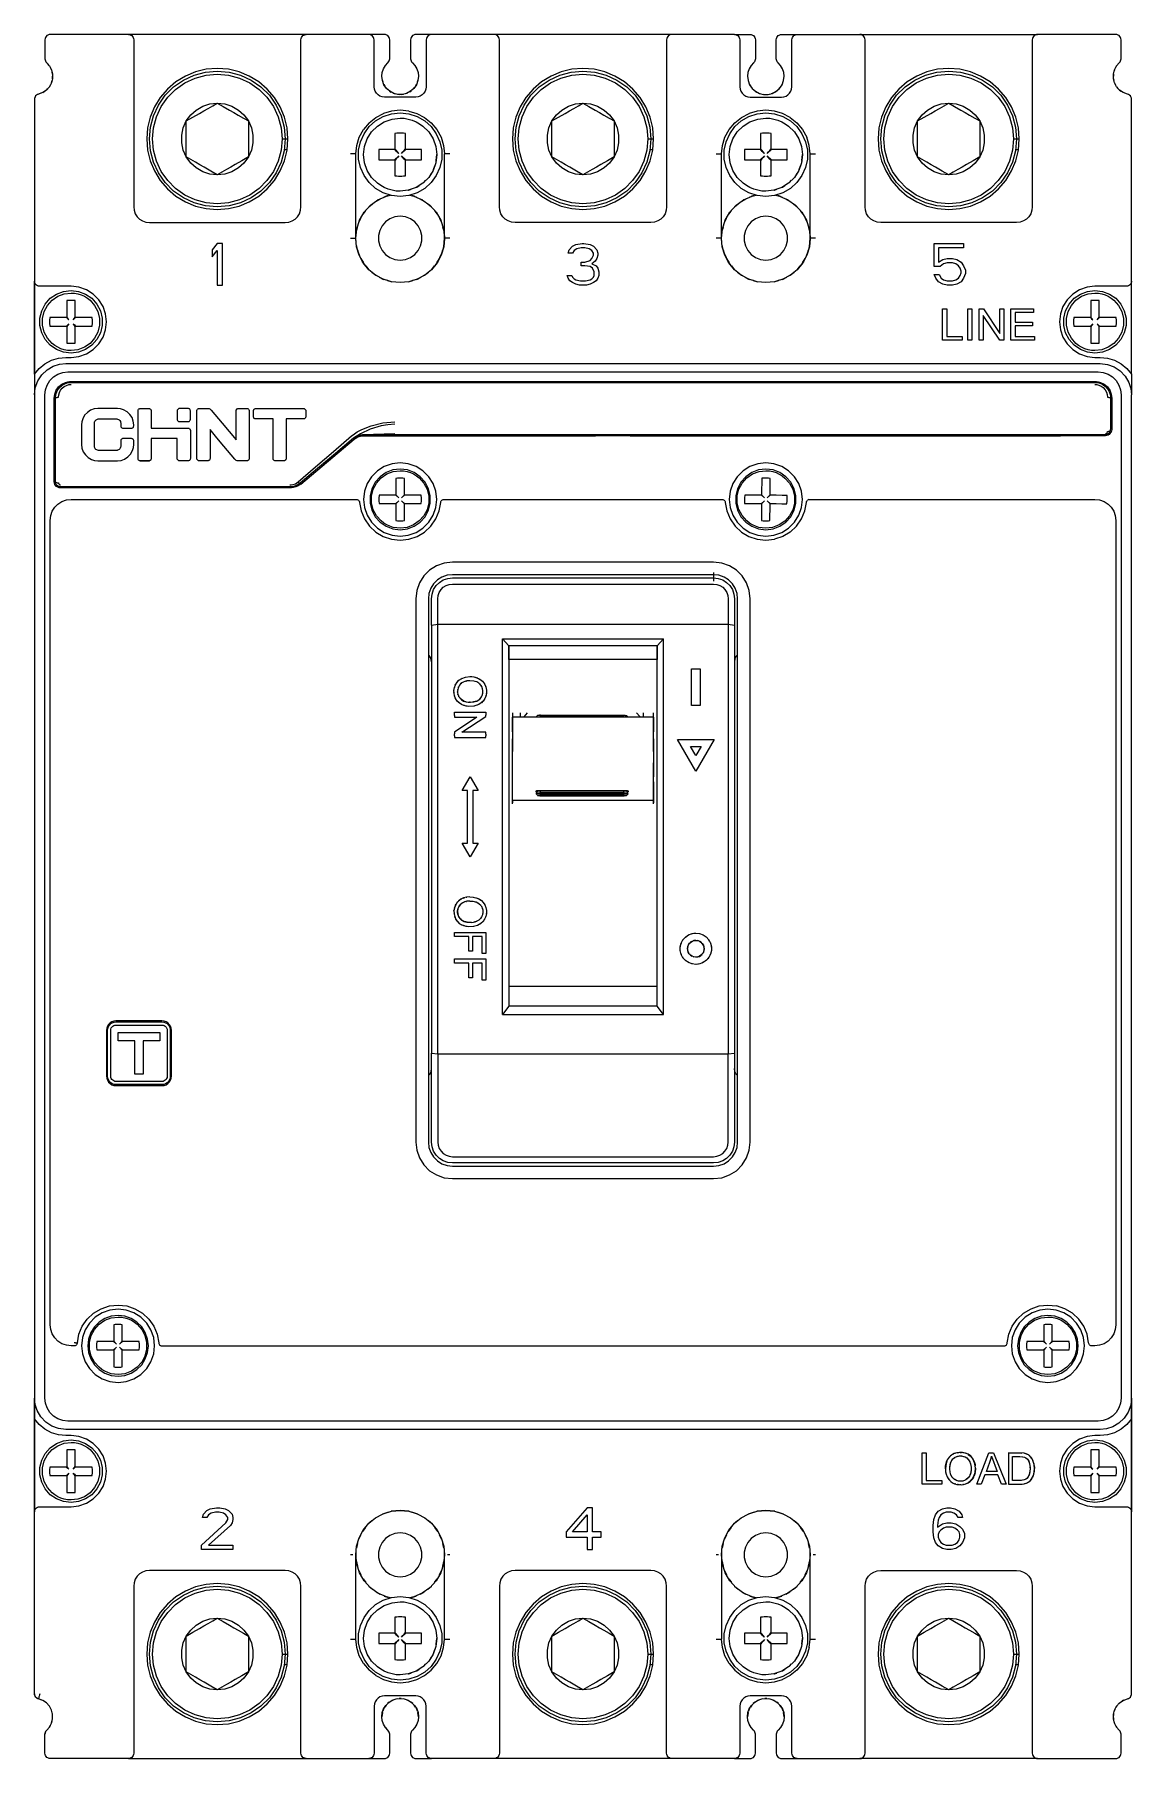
# Model space of a CAD drawing. Header units: millimetres. Extents: x 0 to 105, y 0 to 165.
import ezdxf

# ---------------------------------------------------------------- set-up
doc = ezdxf.new("R2010")
doc.units = ezdxf.units.MM

# ---------------------------------------------------------------- blocks, each defined once
blk = doc.blocks.new('CHINT_b974ec66d10159609c30dc3a7d5e4b52_FACE_0')
at = {"color": 141, "linetype": 'Continuous', "true_color": 0x40d9ff}
for p, q in [((1.45, 161.99), (1.24, 162.23)), ((1.64, 161.61), (1.52, 161.84)), ((33.4, 161.71), (33.4, 161.71)), ((33.9, 162.38), (33.9, 162.38)), ((33.99, 162.57), (33.99, 162.57)), ((36.01, 162.57), (36.01, 162.57)), ((36.04, 162.47), (36.04, 162.47)), ((36.1, 162.38), (36.1, 162.38)), ((36.41, 162.03), (36.41, 162.03)), ((36.6, 161.71), (36.6, 161.71)), ((68.4, 161.71), (68.4, 161.71)), ((68.59, 162.03), (68.59, 162.03)), ((68.9, 162.38), (68.9, 162.38)), ((68.96, 162.47), (68.96, 162.47)), ((68.99, 162.57), (68.99, 162.57)), ((71.01, 162.57), (71.01, 162.57)), ((71.04, 162.47), (71.04, 162.47)), ((71.1, 162.38), (71.1, 162.38)), ((71.17, 162.3), (71.17, 162.3)), ((71.41, 162.03), (71.41, 162.03)), ((71.6, 161.71), (71.6, 161.71)), ((103.55, 161.99), (103.49, 161.87)), ((103.99, 162.57), (103.99, 162.57)), ((1.43, 159.99), (1.54, 160.19)), ((1.63, 160.36), (1.69, 160.59)), ((1.74, 161.2), (1.68, 161.44)), ((1.73, 160.77), (1.74, 161.01)), ((33.3, 160.59), (33.35, 160.46)), ((33.44, 160.21), (33.53, 160.07)), ((36.49, 160.1), (36.57, 160.23)), ((36.66, 160.48), (36.7, 160.61)), ((36.71, 161.37), (36.71, 161.37)), ((68.29, 161.37), (68.29, 161.37)), ((68.3, 160.59), (68.35, 160.46)), ((68.44, 160.21), (68.53, 160.07)), ((71.49, 160.1), (71.57, 160.23)), ((71.66, 160.48), (71.7, 160.61)), ((71.71, 161.37), (71.71, 161.37)), ((103.26, 161.2), (103.26, 161.02)), ((103.27, 160.77), (103.31, 160.59)), ((103.36, 161.61), (103.32, 161.45)), ((103.37, 160.36), (103.46, 160.19)), ((0.79, 159.44), (0.98, 159.56)), ((1.14, 159.67), (1.29, 159.84)), ((33.67, 159.86), (33.8, 159.74)), ((33.98, 159.59), (34.13, 159.49)), ((34.34, 159.39), (34.51, 159.33)), ((34.73, 159.28), (34.92, 159.26)), ((35.14, 159.26), (35.33, 159.29)), ((35.54, 159.35), (35.72, 159.42)), ((35.92, 159.52), (36.07, 159.63)), ((36.24, 159.78), (36.35, 159.9)), ((68.67, 159.86), (68.8, 159.74)), ((68.98, 159.59), (69.13, 159.49)), ((69.34, 159.39), (69.51, 159.33)), ((69.73, 159.28), (69.92, 159.26)), ((70.14, 159.26), (70.33, 159.29)), ((70.54, 159.35), (70.72, 159.42)), ((70.92, 159.52), (71.07, 159.63)), ((71.24, 159.78), (71.35, 159.9)), ((103.57, 159.99), (103.7, 159.84)), ((103.86, 159.67), (104.02, 159.56)), ((32.66, 157.05), (32.66, 157.05)), ((33.39, 157.43), (33.39, 157.43)), ((35.82, 157.67), (35.82, 157.67)), ((36.61, 157.43), (36.61, 157.43)), ((37.34, 157.05), (37.34, 157.05)), ((68.39, 157.43), (68.39, 157.43)), ((72.34, 157.05), (72.34, 157.05)), ((31.09, 155.18), (31.09, 155.18)), ((37.98, 156.53), (37.98, 156.53)), ((38.51, 155.9), (38.51, 155.9)), ((38.91, 155.18), (38.91, 155.18)), ((66.09, 155.18), (66.09, 155.18)), ((66.49, 155.9), (66.49, 155.9)), ((67.02, 156.53), (67.02, 156.53)), ((72.98, 156.53), (72.98, 156.53)), ((73.91, 155.18), (73.91, 155.18)), ((74.16, 154.39), (73.91, 155.18)), ((23.7, 155), (24.29, 155)), ((23.91, 154), (24.17, 154)), ((30.84, 154.39), (30.84, 154.39)), ((38.46, 152.95), (38.5, 153.5)), ((39.16, 154.39), (39.16, 154.39)), ((58.7, 155), (59.29, 155)), ((58.91, 154), (59.17, 154)), ((65.84, 154.39), (65.84, 154.39)), ((73.46, 152.95), (73.5, 153.5)), ((74.16, 154.39), (74.16, 154.39)), ((74.25, 153.57), (74.16, 154.39)), ((74.25, 153.57), (74.25, 153.57)), ((93.7, 155), (94.29, 155)), ((93.91, 154), (94.17, 154)), ((38.46, 152.95), (38.43, 152.84)), ((38.44, 152.95), (38.46, 152.95)), ((73.46, 152.95), (73.43, 152.84)), ((73.44, 152.95), (73.46, 152.95)), ((32.01, 148.49), (32.34, 148.79)), ((32.21, 148.7), (32.02, 148.51)), ((32.69, 149.05), (33.08, 149.27)), ((32.88, 149.18), (32.86, 149.17)), ((33.48, 149.45), (33.9, 149.59)), ((33.88, 149.58), (33.63, 149.52)), ((36.1, 149.59), (36.52, 149.45)), ((36.37, 149.52), (36.12, 149.58)), ((36.92, 149.27), (37.31, 149.05)), ((37.14, 149.17), (37.12, 149.18)), ((37.66, 148.79), (37.99, 148.49)), ((37.98, 148.51), (37.79, 148.7)), ((67.01, 148.49), (67.34, 148.79)), ((67.21, 148.7), (67.02, 148.51)), ((67.69, 149.05), (68.08, 149.27)), ((67.88, 149.18), (67.86, 149.17)), ((68.48, 149.45), (68.9, 149.59)), ((68.88, 149.58), (68.63, 149.52)), ((71.1, 149.59), (71.52, 149.45)), ((71.37, 149.52), (71.12, 149.58)), ((71.92, 149.27), (72.31, 149.05)), ((72.14, 149.17), (72.12, 149.18)), ((72.66, 148.79), (72.99, 148.49)), ((72.98, 148.51), (72.79, 148.7)), ((31.05, 147.02), (31.23, 147.42)), ((31.21, 147.39), (31.08, 147.11)), ((31.45, 147.81), (31.71, 148.16)), ((31.65, 148.1), (31.47, 147.84)), ((38.29, 148.16), (38.55, 147.81)), ((38.53, 147.84), (38.35, 148.1)), ((38.77, 147.42), (38.95, 147.02)), ((38.92, 147.11), (38.79, 147.39)), ((66.05, 147.02), (66.23, 147.42)), ((66.21, 147.39), (66.08, 147.11)), ((66.45, 147.81), (66.71, 148.16)), ((66.65, 148.1), (66.47, 147.84)), ((73.29, 148.16), (73.55, 147.81)), ((73.53, 147.84), (73.35, 148.1)), ((73.77, 147.42), (73.95, 147.02)), ((73.92, 147.11), (73.79, 147.39)), ((30.25, 145.5), (30.74, 145.5)), ((30.77, 145.27), (30.77, 145.72)), ((30.82, 146.16), (30.91, 146.6)), ((30.9, 146.57), (30.84, 146.32)), ((39.09, 146.6), (39.18, 146.16)), ((39.16, 146.32), (39.1, 146.57)), ((39.23, 145.72), (39.23, 145.27)), ((39.75, 145.5), (39.26, 145.5)), ((65.74, 145.5), (65.25, 145.5)), ((65.77, 145.27), (65.77, 145.72)), ((65.82, 146.16), (65.91, 146.6)), ((65.9, 146.57), (65.84, 146.32)), ((74.09, 146.6), (74.18, 146.16)), ((74.16, 146.32), (74.1, 146.57)), ((74.23, 145.72), (74.23, 145.27)), ((74.75, 145.5), (74.26, 145.5)), ((30.91, 144.41), (30.81, 144.87)), ((30.91, 144.4), (31.08, 143.86)), ((31.22, 143.61), (31.03, 144.03)), ((31.24, 143.57), (31.48, 143.13)), ((38.52, 143.13), (38.76, 143.57)), ((38.97, 144.03), (38.78, 143.61)), ((38.92, 143.86), (39.09, 144.4)), ((39.19, 144.87), (39.09, 144.41)), ((65.91, 144.41), (65.81, 144.87)), ((65.91, 144.4), (66.08, 143.86)), ((66.22, 143.61), (66.03, 144.03)), ((66.24, 143.57), (66.48, 143.13)), ((73.52, 143.13), (73.76, 143.57)), ((73.97, 144.03), (73.78, 143.61)), ((73.92, 143.86), (74.09, 144.4)), ((74.19, 144.87), (74.09, 144.41)), ((31.68, 142.88), (31.41, 143.25)), ((31.71, 142.85), (32.01, 142.48)), ((32.29, 142.25), (31.94, 142.57)), ((32.3, 142.24), (32.66, 141.95)), ((33.01, 141.77), (32.6, 142.01)), ((37.4, 142.01), (36.99, 141.77)), ((37.34, 141.95), (37.7, 142.24)), ((38.06, 142.57), (37.71, 142.25)), ((37.99, 142.48), (38.29, 142.85)), ((38.59, 143.25), (38.32, 142.88)), ((66.68, 142.88), (66.41, 143.25)), ((66.71, 142.85), (67.01, 142.48)), ((67.29, 142.25), (66.94, 142.57)), ((67.3, 142.24), (67.66, 141.95)), ((68.01, 141.77), (67.6, 142.01)), ((72.4, 142.01), (71.99, 141.77)), ((72.34, 141.95), (72.7, 142.24)), ((73.06, 142.57), (72.71, 142.25)), ((72.99, 142.48), (73.29, 142.85)), ((73.59, 143.25), (73.32, 142.88)), ((33, 141.77), (33.41, 141.56)), ((33.83, 141.44), (33.35, 141.59)), ((33.78, 141.45), (34.21, 141.33)), ((35.79, 141.33), (36.22, 141.45)), ((36.65, 141.59), (36.17, 141.44)), ((36.59, 141.56), (37, 141.77)), ((68, 141.77), (68.41, 141.56)), ((68.83, 141.44), (68.35, 141.59)), ((68.78, 141.45), (69.21, 141.33)), ((70.79, 141.33), (71.22, 141.45)), ((71.65, 141.59), (71.17, 141.44)), ((71.59, 141.56), (72, 141.77)), ((1.95, 130.57), (1.99, 130.69)), ((2.08, 130.92), (2.16, 131.05)), ((2.29, 131.23), (2.4, 131.35)), ((2.56, 131.49), (2.7, 131.57)), ((2.89, 131.67), (3.1, 131.74)), ((3.17, 131.76), (3.48, 131.8)), ((3.7, 131.7), (3.7, 131.8)), ((4, 131.8), (4, 131.7)), ((4.25, 131.7), (4.25, 131.8)), ((6.75, 131.8), (6.75, 131.7)), ((7, 131.8), (7, 131.7)), ((7.3, 131.8), (7.3, 131.7)), ((28.7, 131.7), (28.7, 131.8)), ((29, 131.8), (29, 131.7)), ((29.25, 131.8), (29.25, 131.7)), ((31.75, 131.8), (31.75, 131.7)), ((32, 131.7), (32, 131.8)), ((32.3, 131.8), (32.3, 131.7)), ((78.7, 131.7), (78.7, 131.8)), ((79, 131.7), (79, 131.8)), ((79.25, 131.8), (79.25, 131.7)), ((81.75, 131.8), (81.75, 131.7)), ((82, 131.7), (82, 131.8)), ((82.3, 131.8), (82.3, 131.7)), ((101.56, 131.79), (101.82, 131.76)), ((101.92, 131.74), (102.11, 131.67)), ((102.3, 131.57), (102.44, 131.49)), ((102.6, 131.35), (102.71, 131.23)), ((102.84, 131.05), (102.92, 130.92)), ((103.01, 130.69), (103.05, 130.57)), ((102.99, 127.11), (103, 127.2)), ((103.08, 127.07), (103.08, 127.07)), ((30.54, 126.35), (30.54, 126.35)), ((54.25, 126.6), (54.25, 126.7)), ((56.75, 126.7), (56.75, 126.6)), ((57.3, 126.7), (57.3, 126.6)), ((98.5, 126.6), (98.5, 126.7)), ((98.75, 126.6), (98.75, 126.7)), ((101.25, 126.6), (101.25, 126.7)), ((101.5, 126.7), (101.5, 126.6)), ((101.8, 126.7), (101.8, 126.6)), ((102.3, 126.6), (102.3, 126.6)), ((102.5, 126.6), (102.5, 126.6)), ((102.63, 126.62), (102.63, 126.62)), ((102.76, 126.66), (102.76, 126.66)), ((102.87, 126.73), (102.87, 126.73)), ((102.97, 126.83), (102.97, 126.83)), ((103.04, 126.94), (103.04, 126.94)), ((11.01, 124.2), (10.08, 124.2)), ((1.93, 122.02), (1.92, 122.06)), ((1.99, 121.89), (1.96, 121.94)), ((2.12, 121.74), (2.04, 121.82)), ((2.23, 121.67), (2.18, 121.7)), ((2.2, 121.68), (2.2, 121.68)), ((13.7, 121.6), (13.7, 121.7)), ((14, 121.7), (14, 121.6)), ((14.25, 121.6), (14.25, 121.7)), ((16.75, 121.6), (16.75, 121.7)), ((17, 121.6), (17, 121.7)), ((17.3, 121.7), (17.3, 121.6)), ((24.8, 121.64), (24.47, 121.6)), ((25.17, 121.77), (24.87, 121.66)), ((25.48, 121.97), (25.17, 121.77)), ((74.05, 120.46), (74.05, 120.46)), ((74.12, 120.49), (74.12, 120.49)), ((73.74, 119.4), (73.74, 119.4)), ((73.89, 120.22), (73.89, 120.22)), ((73.9, 120.29), (73.9, 120.29)), ((73.94, 120.36), (73.94, 120.36)), ((73.98, 120.42), (73.98, 120.42)), ((72.34, 117.38), (72.34, 117.38)), ((72.95, 117.95), (72.95, 117.95)), ((73.42, 118.63), (73.42, 118.63)), ((70.83, 116.69), (70.83, 116.69)), ((71.62, 116.95), (71.62, 116.95)), ((65, 113.5), (65, 112.69)), ((40.15, 102.21), (40.17, 102.32)), ((40.19, 102.47), (40.23, 102.58)), ((40.28, 102.72), (40.34, 102.83)), ((40.42, 102.95), (40.49, 103.05)), ((40.59, 103.15), (40.68, 103.23)), ((40.84, 103.33), (40.93, 103.38)), ((41.24, 103.49), (41.26, 103.5)), ((41.66, 103.55), (42.05, 103.52)), ((42.06, 103.51), (42.39, 103.42)), ((42.51, 103.36), (42.67, 103.27)), ((42.88, 103.1), (42.91, 103.07)), ((42.9, 103.08), (42.9, 103.08)), ((43.05, 102.88), (43.09, 102.81)), ((43.18, 102.6), (43.2, 102.55)), ((40.16, 101.94), (40.15, 102.05)), ((40.22, 101.68), (40.19, 101.79)), ((40.32, 101.43), (40.28, 101.52)), ((40.47, 101.2), (40.42, 101.27)), ((40.66, 101.02), (40.59, 101.08)), ((41.15, 100.77), (41.08, 100.79)), ((41.56, 100.7), (41.28, 100.74)), ((42.1, 100.73), (42.05, 100.72)), ((42.51, 100.87), (42.4, 100.82)), ((42.75, 101.02), (42.58, 100.91)), ((42.96, 101.23), (42.79, 101.05)), ((42.9, 102.26), (42.9, 102.26)), ((42.9, 101.16), (42.9, 101.17)), ((43.08, 101.42), (43, 101.29)), ((43.17, 101.6), (43.13, 101.51)), ((43.23, 101.81), (43.2, 101.69)), ((43.26, 102.02), (43.24, 101.91)), ((43.25, 102.27), (43.26, 102.19)), ((45.75, 100.07), (45.75, 99.76)), ((45.75, 99.76), (45.75, 99.54)), ((59.25, 99.66), (45.75, 99.66)), ((48.01, 99.68), (48.01, 99.66)), ((59.25, 99.76), (59.25, 100.07)), ((59.25, 99.54), (59.25, 99.76)), ((40.15, 81.12), (40.17, 81.22)), ((40.19, 81.39), (40.23, 81.5)), ((40.28, 81.64), (40.35, 81.76)), ((40.41, 81.87), (40.51, 81.98)), ((40.59, 82.07), (40.69, 82.15)), ((40.8, 82.23), (40.89, 82.28)), ((41.05, 82.35), (41.15, 82.38)), ((41.33, 82.43), (41.38, 82.44)), ((41.67, 82.46), (42.02, 82.44)), ((42.11, 82.42), (42.36, 82.35)), ((42.47, 82.3), (42.65, 82.2)), ((42.75, 82.14), (42.81, 82.09)), ((42.9, 80.89), (42.9, 80.9)), ((42.92, 81.97), (42.99, 81.89)), ((43.07, 81.76), (43.12, 81.68)), ((43.19, 81.49), (43.21, 81.44)), ((43.25, 80.91), (43.24, 80.82)), ((43.25, 81.18), (43.26, 81.11)), ((40.17, 80.82), (40.16, 80.85)), ((40.27, 80.47), (40.22, 80.58)), ((40.41, 80.2), (40.33, 80.33)), ((40.62, 79.98), (40.47, 80.11)), ((40.53, 80.06), (40.53, 80.06)), ((40.88, 79.79), (40.66, 79.93)), ((41.15, 79.69), (41.08, 79.71)), ((41.56, 79.61), (41.28, 79.65)), ((41.31, 80.06), (41.29, 80.06)), ((42.04, 79.64), (42.02, 79.63)), ((42.11, 80.06), (42.1, 80.06)), ((42.45, 79.76), (42.36, 79.73)), ((42.72, 79.92), (42.68, 79.89)), ((42.95, 80.14), (42.91, 80.09)), ((43.09, 80.33), (43.07, 80.31)), ((43.2, 80.63), (43.18, 80.56)), ((61.81, 77.66), (61.83, 77.74)), ((61.89, 77.98), (61.92, 78.08)), ((62.04, 78.31), (62.08, 78.37)), ((62.3, 78.61), (62.35, 78.66)), ((62.56, 78.8), (62.66, 78.85)), ((62.88, 78.93), (62.97, 78.96)), ((63.1, 78.99), (63.12, 78.99)), ((63.99, 78.83), (64.11, 78.75)), ((64.28, 78.63), (64.38, 78.53)), ((64.52, 78.37), (64.59, 78.24)), ((64.69, 78.05), (64.73, 77.91)), ((64.78, 77.71), (64.79, 77.54)), ((61.82, 77.26), (61.81, 77.33)), ((61.93, 76.91), (61.89, 77.01)), ((62.09, 76.62), (62.04, 76.69)), ((62.35, 76.35), (62.31, 76.38)), ((62.67, 76.15), (62.57, 76.2)), ((62.97, 76.04), (62.89, 76.06)), ((63.51, 76.02), (63.32, 76)), ((63.7, 76.06), (63.59, 76.03)), ((64.04, 76.2), (63.88, 76.13)), ((64.32, 76.41), (64.18, 76.3)), ((64.55, 76.68), (64.44, 76.54)), ((64.71, 77), (64.64, 76.85)), ((64.79, 77.35), (64.76, 77.19)), ((59.6, 73.88), (45.4, 73.88)), ((97.83, 43.31), (97.83, 43.31)), ((98.62, 43.05), (98.62, 43.05)), ((99.34, 42.62), (99.34, 42.62)), ((99.95, 42.05), (99.95, 42.05)), ((100.42, 41.37), (100.42, 41.37)), ((100.74, 40.6), (100.74, 40.6)), ((100.9, 39.71), (100.9, 39.71)), ((100.94, 39.64), (100.94, 39.64)), ((100.98, 39.58), (100.98, 39.58)), ((101.05, 39.54), (101.05, 39.54)), ((101.12, 39.51), (101.12, 39.51)), ((87.6, 27.71), (87.64, 28.1)), ((87.64, 28.12), (87.72, 28.38)), ((87.77, 28.49), (87.8, 28.54)), ((87.91, 28.67), (88.09, 28.81)), ((88.13, 28.83), (88.28, 28.9)), ((88.34, 28.92), (88.53, 28.96)), ((88.55, 28.96), (88.77, 28.95)), ((88.83, 28.94), (88.99, 28.89)), ((89.04, 28.87), (89.13, 28.83)), ((89.21, 28.78), (89.26, 28.74)), ((89.35, 28.66), (89.4, 28.6)), ((89.48, 28.48), (89.51, 28.42)), ((89.6, 28.2), (89.6, 28.18)), ((93.62, 28.9), (94.59, 28.88)), ((94.76, 28.83), (94.83, 28.8)), ((94.88, 28.77), (94.97, 28.7)), ((95.03, 28.64), (95.07, 28.58)), ((95.15, 28.47), (95.18, 28.4)), ((95.23, 28.26), (95.25, 28.18)), ((87.37, 26.96), (87.37, 26.96)), ((87.64, 27.36), (87.63, 27.43)), ((87.72, 27.12), (87.69, 27.19)), ((87.88, 26.87), (87.84, 26.92)), ((87.94, 26.81), (87.93, 26.82)), ((88.19, 26.63), (88.05, 26.72)), ((88.35, 26.57), (88.21, 26.63)), ((88.52, 26.55), (88.4, 26.56)), ((88.7, 26.54), (88.6, 26.54)), ((88.88, 26.57), (88.81, 26.56)), ((89.05, 26.63), (89.01, 26.61)), ((89.17, 26.69), (89.11, 26.66)), ((89.36, 26.85), (89.21, 26.72)), ((89.51, 27.07), (89.48, 27.01)), ((89.61, 27.36), (89.54, 27.12)), ((89.65, 27.65), (89.63, 27.44)), ((89.64, 27.94), (89.65, 27.8)), ((94.46, 26.62), (94.34, 26.61)), ((94.73, 26.66), (94.67, 26.65)), ((94.88, 26.73), (94.83, 26.71)), ((94.99, 26.81), (94.9, 26.74)), ((95.12, 26.98), (95.11, 26.96)), ((95.22, 27.21), (95.14, 27.04)), ((95.28, 27.55), (95.24, 27.29)), ((95.28, 27.9), (95.29, 27.73)), ((33.02, 23.24), (32.57, 22.98)), ((33.87, 23.58), (33.32, 23.4)), ((36.68, 23.4), (36.13, 23.58)), ((37.43, 22.98), (36.98, 23.24)), ((68.02, 23.24), (67.57, 22.98)), ((68.87, 23.58), (68.32, 23.4)), ((71.68, 23.4), (71.13, 23.58)), ((72.43, 22.98), (71.98, 23.24)), ((31.68, 22.12), (31.4, 21.73)), ((32.29, 22.75), (31.92, 22.42)), ((38.08, 22.42), (37.71, 22.75)), ((38.6, 21.73), (38.32, 22.12)), ((66.68, 22.12), (66.4, 21.73)), ((67.29, 22.75), (66.92, 22.42)), ((73.08, 22.42), (72.71, 22.75)), ((73.6, 21.73), (73.32, 22.12)), ((30.91, 20.59), (30.81, 20.12)), ((31.22, 21.39), (31.02, 20.96)), ((38.98, 20.96), (38.78, 21.39)), ((39.19, 20.12), (39.09, 20.59)), ((65.91, 20.59), (65.81, 20.12)), ((66.22, 21.39), (66.02, 20.96)), ((73.98, 20.96), (73.78, 21.39)), ((74.19, 20.12), (74.09, 20.59)), ((30.47, 19.5), (30.25, 19.5)), ((30.77, 19.74), (30.77, 19.28)), ((30.82, 18.84), (30.91, 18.4)), ((39.09, 18.4), (39.18, 18.84)), ((39.23, 19.28), (39.23, 19.74)), ((39.75, 19.5), (39.53, 19.5)), ((65.47, 19.5), (65.25, 19.5)), ((65.75, 19.5), (65.75, 11.43)), ((65.77, 19.74), (65.77, 19.28)), ((65.82, 18.84), (65.91, 18.4)), ((74.09, 18.4), (74.18, 18.84)), ((74.23, 19.28), (74.23, 19.74)), ((74.25, 11.43), (74.25, 19.5)), ((74.75, 19.5), (74.53, 19.5)), ((31.05, 17.98), (31.23, 17.58)), ((31.45, 17.19), (31.71, 16.84)), ((32.01, 16.51), (32.34, 16.21)), ((37.66, 16.21), (37.99, 16.51)), ((38.29, 16.84), (38.55, 17.19)), ((38.77, 17.58), (38.95, 17.98)), ((66.05, 17.98), (66.23, 17.58)), ((66.45, 17.19), (66.71, 16.84)), ((67.01, 16.51), (67.34, 16.21)), ((72.66, 16.21), (72.99, 16.51)), ((73.29, 16.84), (73.55, 17.19)), ((73.77, 17.58), (73.95, 17.98)), ((32.69, 15.95), (33.08, 15.73)), ((33.48, 15.55), (33.9, 15.41)), ((36.1, 15.41), (36.52, 15.55)), ((36.92, 15.73), (37.31, 15.95)), ((67.69, 15.95), (68.08, 15.73)), ((68.48, 15.55), (68.9, 15.41)), ((71.1, 15.41), (71.52, 15.55)), ((71.92, 15.73), (72.31, 15.95)), ((23.7, 10), (24.29, 10)), ((30.84, 10.61), (30.84, 10.61)), ((38.46, 10.95), (38.43, 10.84)), ((38.44, 10.95), (38.46, 10.95)), ((38.46, 10.95), (38.5, 11.5)), ((39.16, 10.61), (39.16, 10.61)), ((58.7, 10), (59.29, 10)), ((65.75, 11.43), (65.75, 11.43)), ((73.46, 10.95), (73.43, 10.84)), ((73.44, 10.95), (73.46, 10.95)), ((73.46, 10.95), (73.5, 11.5)), ((74.25, 11.43), (74.25, 11.43)), ((93.7, 10), (94.29, 10)), ((23.91, 9), (24.17, 9)), ((31.09, 9.82), (31.09, 9.82)), ((32.02, 8.47), (32.02, 8.47)), ((37.98, 8.47), (37.98, 8.47)), ((38.51, 9.1), (38.51, 9.1)), ((38.91, 9.82), (38.91, 9.82)), ((58.91, 9), (59.17, 9)), ((66.09, 9.82), (66.09, 9.82)), ((72.98, 8.47), (72.98, 8.47)), ((73.51, 9.1), (73.51, 9.1)), ((73.91, 9.82), (73.91, 9.82)), ((93.91, 9), (94.17, 9)), ((36.61, 7.57), (36.61, 7.57)), ((37.34, 7.95), (37.34, 7.95)), ((67.66, 7.95), (67.66, 7.95)), ((71.61, 7.57), (71.61, 7.57)), ((0.79, 5.56), (0.6, 5.63)), ((1.14, 5.33), (0.98, 5.44)), ((1.43, 5.01), (1.29, 5.16)), ((33.67, 5.12), (33.53, 4.92)), ((33.96, 5.4), (33.79, 5.25)), ((34.32, 5.6), (34.11, 5.5)), ((34.71, 5.72), (34.49, 5.66)), ((35.11, 5.74), (34.89, 5.74)), ((35.51, 5.66), (35.29, 5.72)), ((35.89, 5.5), (35.68, 5.6)), ((36.21, 5.25), (36.04, 5.4)), ((36.47, 4.92), (36.33, 5.12)), ((68.67, 5.12), (68.53, 4.92)), ((68.96, 5.4), (68.79, 5.25)), ((69.32, 5.6), (69.11, 5.5)), ((69.71, 5.72), (69.49, 5.66)), ((70.11, 5.74), (69.89, 5.74)), ((70.51, 5.66), (70.29, 5.72)), ((70.89, 5.5), (70.68, 5.6)), ((71.21, 5.25), (71.04, 5.4)), ((71.47, 4.92), (71.33, 5.12)), ((103.6, 5.05), (103.51, 4.9)), ((103.88, 5.34), (103.77, 5.23)), ((104.23, 5.57), (104.11, 5.5)), ((1.63, 4.64), (1.54, 4.81)), ((1.64, 3.39), (1.68, 3.57)), ((1.73, 4.23), (1.69, 4.41)), ((1.74, 3.8), (1.74, 3.99)), ((33.3, 4.4), (33.25, 4)), ((33.29, 3.63), (33.29, 3.63)), ((33.44, 4.79), (33.34, 4.53)), ((36.66, 4.53), (36.56, 4.79)), ((36.75, 4), (36.7, 4.4)), ((68.3, 4.4), (68.25, 4)), ((68.29, 3.63), (68.29, 3.63)), ((68.44, 4.79), (68.34, 4.53)), ((71.66, 4.53), (71.56, 4.79)), ((71.75, 4), (71.7, 4.4)), ((71.71, 3.63), (71.71, 3.63)), ((103.28, 4.3), (103.26, 4.12)), ((103.26, 3.89), (103.28, 3.73)), ((103.4, 4.69), (103.34, 4.53)), ((103.34, 3.49), (103.38, 3.35)), ((1.45, 3.01), (1.52, 3.16)), ((33.59, 2.97), (33.69, 2.85)), ((33.96, 2.53), (33.96, 2.53)), ((33.99, 2.43), (33.99, 2.43)), ((36.01, 2.43), (36.01, 2.43)), ((36.04, 2.53), (36.04, 2.53)), ((36.1, 2.62), (36.1, 2.62)), ((36.41, 2.97), (36.41, 2.97)), ((36.6, 3.29), (36.6, 3.29)), ((68.4, 3.29), (68.4, 3.29)), ((68.59, 2.97), (68.59, 2.97)), ((68.83, 2.7), (68.83, 2.7)), ((68.9, 2.62), (68.9, 2.62)), ((68.96, 2.53), (68.96, 2.53)), ((68.99, 2.43), (68.99, 2.43)), ((71.01, 2.43), (71.01, 2.43)), ((71.04, 2.53), (71.04, 2.53)), ((71.1, 2.62), (71.1, 2.62)), ((71.41, 2.97), (71.41, 2.97)), ((71.6, 3.29), (71.6, 3.29)), ((103.51, 3.11), (103.57, 2.99)), ((103.99, 2.43), (103.99, 2.43)), ((96, 0), (79, 0))]:
    blk.add_line(p, q, dxfattribs=at)
for points in [[(9, 165), (1.5, 165), (1.39, 164.99), (1.28, 164.95), (1.19, 164.89), (1.11, 164.81), (1.05, 164.72), (1.01, 164.61), (1, 164.5), (1, 162.68), (1.01, 162.57), (1.04, 162.47), (1.1, 162.38), (1.17, 162.3), (1.45, 161.99), (1.64, 161.61), (1.74, 161.2), (1.73, 160.77), (1.63, 160.36), (1.43, 159.99), (1.14, 159.67), (0.79, 159.44), (0.39, 159.29), (0.28, 159.26), (0.19, 159.2), (0.11, 159.12), (0.05, 159.02), (0.01, 158.92), (0, 158.81), (0, 141.4)], [(32, 165), (26, 165), (9, 165)], [(9, 165), (9.11, 164.99), (9.22, 164.95), (9.31, 164.89), (9.39, 164.81), (9.45, 164.72), (9.49, 164.61), (9.5, 164.5), (9.5, 148.5), (9.54, 148.17), (9.65, 147.85), (9.83, 147.56), (10.06, 147.33), (10.35, 147.15), (10.67, 147.04), (11, 147), (24, 147), (24.33, 147.04), (24.65, 147.15), (24.94, 147.33), (25.17, 147.56), (25.35, 147.85), (25.46, 148.17), (25.5, 148.5), (25.5, 164.5), (25.51, 164.61), (25.55, 164.72), (25.61, 164.81), (25.69, 164.89), (25.78, 164.95), (25.89, 164.99), (26, 165)], [(38, 165), (36.5, 165), (36.39, 164.99), (36.28, 164.95), (36.19, 164.89), (36.11, 164.81), (36.05, 164.72), (36.01, 164.61), (36, 164.5), (36, 162.68), (36.01, 162.57), (36.04, 162.47), (36.1, 162.38), (36.17, 162.3), (36.41, 162.03), (36.6, 161.71), (36.71, 161.37), (36.75, 161), (36.7, 160.58), (36.55, 160.19), (36.31, 159.84), (35.99, 159.56), (35.62, 159.36), (35.21, 159.26), (34.79, 159.26), (34.38, 159.36), (34.01, 159.56), (33.69, 159.84), (33.45, 160.19), (33.3, 160.58), (33.25, 161), (33.29, 161.37), (33.4, 161.71), (33.59, 162.03), (33.83, 162.3), (33.9, 162.38), (33.96, 162.47), (33.99, 162.57), (34, 162.68), (34, 164.5), (33.99, 164.61), (33.95, 164.72), (33.89, 164.81), (33.81, 164.89), (33.72, 164.95), (33.61, 164.99), (33.5, 165), (32, 165)], [(38, 165), (37.89, 164.99), (37.78, 164.95), (37.69, 164.89), (37.61, 164.81), (37.55, 164.72), (37.51, 164.61), (37.5, 164.5), (37.5, 160), (37.47, 159.78), (37.4, 159.57), (37.28, 159.38), (37.12, 159.22), (36.93, 159.1), (36.72, 159.03), (36.5, 159), (33.5, 159), (33.28, 159.03), (33.07, 159.1), (32.88, 159.22), (32.72, 159.38), (32.6, 159.57), (32.53, 159.78), (32.5, 160), (32.5, 164.5), (32.49, 164.61), (32.45, 164.72), (32.39, 164.81), (32.31, 164.89), (32.22, 164.95), (32.11, 164.99), (32, 165)], [(67, 165), (61, 165), (44, 165), (38, 165)], [(61, 165), (60.89, 164.99), (60.78, 164.95), (60.69, 164.89), (60.61, 164.81), (60.55, 164.72), (60.51, 164.61), (60.5, 164.5), (60.5, 148.5), (60.46, 148.17), (60.35, 147.85), (60.17, 147.56), (59.94, 147.33), (59.65, 147.15), (59.33, 147.04), (59, 147), (46, 147), (45.67, 147.04), (45.35, 147.15), (45.06, 147.33), (44.83, 147.56), (44.65, 147.85), (44.54, 148.17), (44.5, 148.5), (44.5, 164.5), (44.49, 164.61), (44.45, 164.72), (44.39, 164.81), (44.31, 164.89), (44.22, 164.95), (44.11, 164.99), (44, 165)], [(67, 165), (67.11, 164.99), (67.22, 164.95), (67.31, 164.89), (67.39, 164.81), (67.45, 164.72), (67.49, 164.61), (67.5, 164.5), (67.5, 160), (67.53, 159.78), (67.6, 159.57), (67.72, 159.38), (67.88, 159.22), (68.07, 159.1), (68.28, 159.03), (68.5, 159), (71.5, 159), (71.72, 159.03), (71.93, 159.1), (72.12, 159.22), (72.28, 159.38), (72.4, 159.57), (72.47, 159.78), (72.5, 160), (72.5, 164.5), (72.51, 164.61), (72.55, 164.72), (72.61, 164.81), (72.69, 164.89), (72.78, 164.95), (72.89, 164.99), (73, 165)], [(67, 165), (68.5, 165), (68.61, 164.99), (68.72, 164.95), (68.81, 164.89), (68.89, 164.81), (68.95, 164.72), (68.99, 164.61), (69, 164.5), (69, 162.68), (68.99, 162.57), (68.96, 162.47), (68.9, 162.38), (68.83, 162.3), (68.59, 162.03), (68.4, 161.71), (68.29, 161.37), (68.25, 161), (68.3, 160.58), (68.45, 160.19), (68.69, 159.84), (69.01, 159.56), (69.38, 159.36), (69.79, 159.26), (70.21, 159.26), (70.62, 159.36), (70.99, 159.56), (71.31, 159.84), (71.55, 160.19), (71.7, 160.58), (71.75, 161), (71.71, 161.37), (71.6, 161.71), (71.41, 162.03), (71.17, 162.3), (71.1, 162.38), (71.04, 162.47), (71.01, 162.57), (71, 162.68), (71, 164.5), (71.01, 164.61), (71.05, 164.72), (71.11, 164.81), (71.19, 164.89), (71.28, 164.95), (71.39, 164.99), (71.5, 165), (73, 165)], [(73, 165), (79, 165), (96, 165)], [(96, 165), (95.89, 164.99), (95.78, 164.95), (95.69, 164.89), (95.61, 164.81), (95.55, 164.72), (95.51, 164.61), (95.5, 164.5), (95.5, 148.5), (95.46, 148.17), (95.35, 147.85), (95.17, 147.56), (94.94, 147.33), (94.65, 147.15), (94.33, 147.04), (94, 147), (81, 147), (80.67, 147.04), (80.35, 147.15), (80.06, 147.33), (79.83, 147.56), (79.65, 147.85), (79.54, 148.17), (79.5, 148.5), (79.5, 164.5), (79.49, 164.61), (79.45, 164.72), (79.39, 164.81), (79.31, 164.89), (79.22, 164.95), (79.11, 164.99), (79, 165)], [(105, 141.4), (105, 158.81), (104.99, 158.92), (104.95, 159.02), (104.89, 159.12), (104.81, 159.2), (104.72, 159.26), (104.61, 159.29), (104.21, 159.44), (103.86, 159.67), (103.57, 159.99), (103.37, 160.36), (103.27, 160.77), (103.26, 161.2), (103.36, 161.61), (103.55, 161.99), (103.83, 162.3), (103.9, 162.38), (103.96, 162.47), (103.99, 162.57), (104, 162.68), (104, 164.5), (103.99, 164.61), (103.95, 164.72), (103.89, 164.81), (103.81, 164.89), (103.72, 164.95), (103.61, 164.99), (103.5, 165), (96, 165)], [(1.1, 162.38), (1.1, 162.38), (1.13, 162.35)], [(24.17, 153.94), (24.25, 155), (24.17, 156.06), (23.92, 157.09), (23.51, 158.06), (22.96, 158.97), (22.27, 159.77), (21.47, 160.46), (20.56, 161.01), (19.59, 161.42), (18.56, 161.67), (17.5, 161.75), (16.44, 161.67), (15.41, 161.42), (14.44, 161.01), (13.53, 160.46), (12.73, 159.77), (12.04, 158.97), (11.49, 158.06), (11.08, 157.09), (10.83, 156.06), (10.75, 155), (10.83, 153.94), (11.08, 152.91), (11.49, 151.94), (12.04, 151.03), (12.73, 150.23), (13.53, 149.54), (14.44, 148.99), (15.41, 148.58), (16.44, 148.33), (17.5, 148.25), (18.56, 148.33), (19.59, 148.58), (20.56, 148.99), (21.47, 149.54), (22.27, 150.23), (22.96, 151.03), (23.51, 151.94), (23.92, 152.91), (24.17, 153.94)], [(53.56, 161.67), (52.5, 161.75), (51.44, 161.67), (50.41, 161.42), (49.44, 161.01), (48.53, 160.46), (47.73, 159.77), (47.04, 158.97), (46.49, 158.06), (46.08, 157.09), (45.83, 156.06), (45.75, 155), (45.83, 153.94), (46.08, 152.91), (46.49, 151.94), (47.04, 151.03), (47.73, 150.23), (48.53, 149.54), (49.44, 148.99), (50.41, 148.58), (51.44, 148.33), (52.5, 148.25), (53.56, 148.33), (54.59, 148.58), (55.56, 148.99), (56.47, 149.54), (57.27, 150.23), (57.96, 151.03), (58.51, 151.94), (58.92, 152.91), (59.17, 153.94), (59.25, 155), (59.17, 156.06), (58.92, 157.09), (58.51, 158.06), (57.96, 158.97), (57.27, 159.77), (56.47, 160.46), (55.56, 161.01), (54.59, 161.42), (53.56, 161.67)], [(94.17, 153.94), (94.25, 155), (94.17, 156.06), (93.92, 157.09), (93.51, 158.06), (92.96, 158.97), (92.27, 159.77), (91.47, 160.46), (90.56, 161.01), (89.59, 161.42), (88.56, 161.67), (87.5, 161.75), (86.44, 161.67), (85.41, 161.42), (84.44, 161.01), (83.53, 160.46), (82.73, 159.77), (82.04, 158.97), (81.49, 158.06), (81.08, 157.09), (80.83, 156.06), (80.75, 155), (80.83, 153.94), (81.08, 152.91), (81.49, 151.94), (82.04, 151.03), (82.73, 150.23), (83.53, 149.54), (84.44, 148.99), (85.41, 148.58), (86.44, 148.33), (87.5, 148.25), (88.56, 148.33), (89.59, 148.58), (90.56, 148.99), (91.47, 149.54), (92.27, 150.23), (92.96, 151.03), (93.51, 151.94), (93.92, 152.91), (94.17, 153.94)], [(18.63, 148.6), (17.5, 148.5), (16.37, 148.6), (15.28, 148.89), (14.25, 149.37), (13.32, 150.02), (12.52, 150.82), (11.87, 151.75), (11.39, 152.78), (11.1, 153.87), (11, 155), (11.1, 156.13), (11.39, 157.22), (11.87, 158.25), (12.52, 159.18), (13.32, 159.98), (14.25, 160.63), (15.28, 161.11), (16.37, 161.4), (17.5, 161.5), (18.63, 161.4), (19.72, 161.11), (20.75, 160.63), (21.68, 159.98), (22.48, 159.18), (23.13, 158.25), (23.61, 157.22), (23.9, 156.13), (24, 155), (23.9, 153.87), (23.61, 152.78), (23.13, 151.75), (22.48, 150.82), (21.68, 150.02), (20.75, 149.37), (19.72, 148.89), (18.63, 148.6)], [(23.7, 155), (23.61, 153.92), (23.33, 152.88), (22.87, 151.9), (22.25, 151.01), (21.49, 150.25), (20.6, 149.63), (19.62, 149.17), (18.58, 148.89), (17.5, 148.8), (16.42, 148.89), (15.38, 149.17), (14.4, 149.63), (13.51, 150.25), (12.75, 151.01), (12.13, 151.9), (11.67, 152.88), (11.39, 153.92), (11.3, 155), (11.39, 156.08), (11.67, 157.12), (12.13, 158.1), (12.75, 158.99), (13.51, 159.75), (14.4, 160.37), (15.38, 160.83), (16.42, 161.11), (17.5, 161.2), (18.58, 161.11), (19.62, 160.83), (20.6, 160.37), (21.49, 159.75), (22.25, 158.99), (22.87, 158.1), (23.33, 157.12), (23.61, 156.08), (23.7, 155)], [(53.63, 148.6), (52.5, 148.5), (51.37, 148.6), (50.28, 148.89), (49.25, 149.37), (48.32, 150.02), (47.52, 150.82), (46.87, 151.75), (46.39, 152.78), (46.1, 153.87), (46, 155), (46.1, 156.13), (46.39, 157.22), (46.87, 158.25), (47.52, 159.18), (48.32, 159.98), (49.25, 160.63), (50.28, 161.11), (51.37, 161.4), (52.5, 161.5), (53.63, 161.4), (54.72, 161.11), (55.75, 160.63), (56.68, 159.98), (57.48, 159.18), (58.13, 158.25), (58.61, 157.22), (58.9, 156.13), (59, 155), (58.9, 153.87), (58.61, 152.78), (58.13, 151.75), (57.48, 150.82), (56.68, 150.02), (55.75, 149.37), (54.72, 148.89), (53.63, 148.6)], [(58.7, 155), (58.61, 153.92), (58.33, 152.88), (57.87, 151.9), (57.25, 151.01), (56.49, 150.25), (55.6, 149.63), (54.62, 149.17), (53.58, 148.89), (52.5, 148.8), (51.42, 148.89), (50.38, 149.17), (49.4, 149.63), (48.51, 150.25), (47.75, 151.01), (47.13, 151.9), (46.67, 152.88), (46.39, 153.92), (46.3, 155), (46.39, 156.08), (46.67, 157.12), (47.13, 158.1), (47.75, 158.99), (48.51, 159.75), (49.4, 160.37), (50.38, 160.83), (51.42, 161.11), (52.5, 161.2), (53.58, 161.11), (54.62, 160.83), (55.6, 160.37), (56.49, 159.75), (57.25, 158.99), (57.87, 158.1), (58.33, 157.12), (58.61, 156.08), (58.7, 155)], [(88.63, 148.6), (87.5, 148.5), (86.37, 148.6), (85.28, 148.89), (84.25, 149.37), (83.32, 150.02), (82.52, 150.82), (81.87, 151.75), (81.39, 152.78), (81.1, 153.87), (81, 155), (81.1, 156.13), (81.39, 157.22), (81.87, 158.25), (82.52, 159.18), (83.32, 159.98), (84.25, 160.63), (85.28, 161.11), (86.37, 161.4), (87.5, 161.5), (88.63, 161.4), (89.72, 161.11), (90.75, 160.63), (91.68, 159.98), (92.48, 159.18), (93.13, 158.25), (93.61, 157.22), (93.9, 156.13), (94, 155), (93.9, 153.87), (93.61, 152.78), (93.13, 151.75), (92.48, 150.82), (91.68, 150.02), (90.75, 149.37), (89.72, 148.89), (88.63, 148.6)], [(93.7, 155), (93.61, 153.92), (93.33, 152.88), (92.87, 151.9), (92.25, 151.01), (91.49, 150.25), (90.6, 149.63), (89.62, 149.17), (88.58, 148.89), (87.5, 148.8), (86.42, 148.89), (85.38, 149.17), (84.4, 149.63), (83.51, 150.25), (82.75, 151.01), (82.13, 151.9), (81.67, 152.88), (81.39, 153.92), (81.3, 155), (81.39, 156.08), (81.67, 157.12), (82.13, 158.1), (82.75, 158.99), (83.51, 159.75), (84.4, 160.37), (85.38, 160.83), (86.42, 161.11), (87.5, 161.2), (88.58, 161.11), (89.62, 160.83), (90.6, 160.37), (91.49, 159.75), (92.25, 158.99), (92.87, 158.1), (93.33, 157.12), (93.61, 156.08), (93.7, 155)], [(0.01, 158.92), (0.01, 158.92), (0, 158.81)], [(0.05, 159.02), (0.05, 159.02), (0.02, 158.94)], [(0.11, 159.12), (0.11, 159.12), (0.07, 159.06)], [(0.19, 159.2), (0.19, 159.2), (0.14, 159.15)], [(0.28, 159.26), (0.28, 159.26), (0.23, 159.22)], [(0.6, 159.37), (0.39, 159.29), (0.33, 159.27)], [(14.53, 156.72), (15.16, 157.08), (15.8, 157.45), (16.21, 157.69), (16.62, 157.92), (17.06, 158.18), (17.5, 158.43)], [(14.53, 156.72), (14.95, 157.3), (15.48, 157.77), (16.1, 158.13), (16.79, 158.36), (17.5, 158.43)], [(17.5, 158.43), (18.06, 158.11), (18.66, 157.76), (19.08, 157.52), (19.5, 157.27), (20, 156.99), (20.47, 156.72)], [(17.5, 158.43), (18.21, 158.36), (18.9, 158.13), (19.52, 157.77), (20.05, 157.3), (20.47, 156.72)], [(49.53, 156.72), (50.16, 157.08), (50.8, 157.45), (51.21, 157.69), (51.62, 157.92), (52.06, 158.18), (52.5, 158.43)], [(49.53, 156.72), (49.95, 157.3), (50.48, 157.77), (51.1, 158.13), (51.79, 158.36), (52.5, 158.43)], [(52.5, 158.43), (53.06, 158.11), (53.66, 157.76), (54.08, 157.52), (54.5, 157.27), (55, 156.99), (55.47, 156.72)], [(52.5, 158.43), (53.21, 158.36), (53.9, 158.13), (54.52, 157.77), (55.05, 157.3), (55.47, 156.72)], [(84.53, 156.72), (85.16, 157.08), (85.8, 157.45), (86.21, 157.69), (86.62, 157.92), (87.06, 158.18), (87.5, 158.43)], [(84.53, 156.72), (84.95, 157.3), (85.48, 157.77), (86.1, 158.13), (86.79, 158.36), (87.5, 158.43)], [(87.5, 158.43), (88.06, 158.11), (88.66, 157.76), (89.08, 157.52), (89.5, 157.27), (90, 156.99), (90.47, 156.72)], [(87.5, 158.43), (88.21, 158.36), (88.9, 158.13), (89.52, 157.77), (90.05, 157.3), (90.47, 156.72)], [(104.8, 159.2), (104.78, 159.22), (104.72, 159.26), (104.61, 159.29), (104.21, 159.44)], [(104.87, 159.14), (104.84, 159.17), (104.82, 159.19)], [(104.95, 159.03), (104.94, 159.04), (104.9, 159.11), (104.9, 159.11)], [(104.99, 158.92), (104.97, 158.98), (104.95, 159.01)], [(105, 158.81), (105, 158.86), (104.99, 158.91), (104.99, 158.92)], [(34.17, 157.41), (35, 157.5), (35.83, 157.41), (36.63, 157.15), (37.35, 156.74), (37.97, 156.18), (38.46, 155.5), (38.8, 154.74), (38.98, 153.92), (38.98, 153.08), (38.8, 152.26), (38.46, 151.5), (37.97, 150.82), (37.35, 150.26), (36.63, 149.85), (35.83, 149.59), (35, 149.5), (34.17, 149.59), (33.37, 149.85), (32.65, 150.26), (32.03, 150.82), (31.54, 151.5), (31.2, 152.26), (31.02, 153.08), (31.02, 153.92), (31.2, 154.74), (31.54, 155.5), (32.03, 156.18), (32.65, 156.74), (33.37, 157.15), (34.17, 157.41)], [(38.5, 153.5), (38.41, 152.72), (38.15, 151.98), (37.74, 151.32), (37.18, 150.76), (36.52, 150.35), (35.78, 150.09), (35, 150), (34.8, 150.01), (34.61, 150.02), (34.22, 150.09), (33.84, 150.2), (33.48, 150.35), (33.14, 150.54), (32.82, 150.76), (32.26, 151.32), (31.85, 151.98), (31.59, 152.72), (31.5, 153.5), (31.59, 154.28), (31.85, 155.02), (32.26, 155.68), (32.82, 156.24), (33.48, 156.65), (34.22, 156.91), (35, 157), (35.2, 156.99), (35.39, 156.98), (35.78, 156.91), (36.16, 156.8), (36.52, 156.65), (36.86, 156.46), (37.18, 156.24), (37.74, 155.68), (38.15, 155.02), (38.41, 154.28), (38.5, 153.5)], [(32.02, 156.53), (32.66, 157.05), (33.39, 157.43)], [(35.82, 157.67), (35, 157.75), (34.18, 157.67), (33.39, 157.43)], [(35.82, 157.67), (36.61, 157.43), (37.34, 157.05), (37.98, 156.53), (38.51, 155.9)], [(69.17, 157.41), (70, 157.5), (70.83, 157.41), (71.63, 157.15), (72.35, 156.74), (72.97, 156.18), (73.46, 155.5), (73.8, 154.74), (73.98, 153.92), (73.98, 153.08), (73.8, 152.26), (73.46, 151.5), (72.97, 150.82), (72.35, 150.26), (71.63, 149.85), (70.83, 149.59), (70, 149.5), (69.17, 149.59), (68.37, 149.85), (67.65, 150.26), (67.03, 150.82), (66.54, 151.5), (66.2, 152.26), (66.02, 153.08), (66.02, 153.92), (66.2, 154.74), (66.54, 155.5), (67.03, 156.18), (67.65, 156.74), (68.37, 157.15), (69.17, 157.41)], [(66.49, 155.9), (67.02, 156.53), (67.66, 157.05)], [(73.5, 153.5), (73.41, 152.72), (73.15, 151.98), (72.74, 151.32), (72.18, 150.76), (71.52, 150.35), (70.78, 150.09), (70, 150), (69.8, 150.01), (69.61, 150.02), (69.22, 150.09), (68.84, 150.2), (68.48, 150.35), (68.14, 150.54), (67.82, 150.76), (67.26, 151.32), (66.85, 151.98), (66.59, 152.72), (66.5, 153.5), (66.59, 154.28), (66.85, 155.02), (67.26, 155.68), (67.82, 156.24), (68.48, 156.65), (69.22, 156.91), (70, 157), (70.2, 156.99), (70.39, 156.98), (70.78, 156.91), (71.16, 156.8), (71.52, 156.65), (71.86, 156.46), (72.18, 156.24), (72.74, 155.68), (73.15, 155.02), (73.41, 154.28), (73.5, 153.5)], [(67.66, 157.05), (67.66, 157.05), (68.39, 157.43)], [(69.18, 157.67), (69.18, 157.67), (68.39, 157.43)], [(72.34, 157.05), (71.61, 157.43), (70.82, 157.67), (70, 157.75), (69.18, 157.67)], [(72.34, 157.05), (72.98, 156.53), (73.51, 155.9)], [(14.53, 153.29), (14.24, 153.94), (14.09, 154.64), (14.09, 155.36), (14.24, 156.06), (14.53, 156.72)], [(14.53, 153.29), (14.53, 154.01), (14.53, 154.76), (14.53, 155.23), (14.53, 155.69), (14.53, 156.21), (14.53, 156.72)], [(20.47, 156.72), (20.47, 155.99), (20.47, 155.24), (20.47, 154.77), (20.47, 154.31), (20.47, 153.79), (20.47, 153.29)], [(20.47, 156.72), (20.76, 156.06), (20.91, 155.36), (20.91, 154.64), (20.76, 153.94), (20.47, 153.29)], [(30.75, 153.57), (30.84, 154.39), (31.09, 155.18), (31.49, 155.9)], [(32.02, 156.53), (32.02, 156.53), (31.49, 155.9), (31.49, 155.9)], [(36.55, 154), (36.04, 154), (35.5, 154), (35.5, 154.54), (35.5, 155.05), (35.5, 155.53), (35.33, 155.54), (35.17, 155.55), (35, 155.55), (34.83, 155.55), (34.67, 155.54), (34.5, 155.53), (34.5, 155.05), (34.5, 154.54), (34.5, 154), (33.96, 154), (33.45, 154), (32.97, 154), (32.95, 153.67), (32.95, 153.33), (32.97, 153), (33.45, 153), (33.96, 153), (34.5, 153), (34.5, 152.46), (34.5, 151.95), (34.5, 151.47), (34.67, 151.46), (34.83, 151.45), (35, 151.45), (35.17, 151.45), (35.33, 151.46), (35.5, 151.47), (35.5, 151.95), (35.5, 152.46), (35.5, 153), (36.04, 153), (36.55, 153), (37.03, 153), (37.05, 153.33), (37.05, 153.67), (37.03, 154), (36.55, 154)], [(38.51, 155.9), (38.91, 155.18), (39.16, 154.39), (39.25, 153.57)], [(49.53, 153.29), (49.24, 153.94), (49.09, 154.64), (49.09, 155.36), (49.24, 156.06), (49.53, 156.72)], [(49.53, 153.29), (49.53, 154.01), (49.53, 154.76), (49.53, 155.23), (49.53, 155.69), (49.53, 156.21), (49.53, 156.72)], [(55.47, 156.72), (55.47, 155.99), (55.47, 155.24), (55.47, 154.77), (55.47, 154.31), (55.47, 153.79), (55.47, 153.29)], [(55.47, 156.72), (55.76, 156.06), (55.91, 155.36), (55.91, 154.64), (55.76, 153.94), (55.47, 153.29)], [(65.75, 153.57), (65.84, 154.39), (66.09, 155.18), (66.49, 155.9)], [(71.55, 154), (71.04, 154), (70.5, 154), (70.5, 154.54), (70.5, 155.05), (70.5, 155.53), (70.33, 155.54), (70.17, 155.55), (70, 155.55), (69.83, 155.55), (69.67, 155.54), (69.5, 155.53), (69.5, 155.05), (69.5, 154.54), (69.5, 154), (68.96, 154), (68.45, 154), (67.97, 154), (67.95, 153.67), (67.95, 153.33), (67.97, 153), (68.45, 153), (68.96, 153), (69.5, 153), (69.5, 152.46), (69.5, 151.95), (69.5, 151.47), (69.67, 151.46), (69.83, 151.45), (70, 151.45), (70.17, 151.45), (70.33, 151.46), (70.5, 151.47), (70.5, 151.95), (70.5, 152.46), (70.5, 153), (71.04, 153), (71.55, 153), (72.03, 153), (72.05, 153.33), (72.05, 153.67), (72.03, 154), (71.55, 154)], [(73.51, 155.9), (73.51, 155.9), (73.91, 155.18)], [(84.53, 153.29), (84.24, 153.94), (84.09, 154.64), (84.09, 155.36), (84.24, 156.06), (84.53, 156.72)], [(84.53, 153.29), (84.53, 154.01), (84.53, 154.76), (84.53, 155.23), (84.53, 155.69), (84.53, 156.21), (84.53, 156.72)], [(90.47, 156.72), (90.47, 155.99), (90.47, 155.24), (90.47, 154.77), (90.47, 154.31), (90.47, 153.79), (90.47, 153.29)], [(90.47, 156.72), (90.76, 156.06), (90.91, 155.36), (90.91, 154.64), (90.76, 153.94), (90.47, 153.29)], [(30.75, 153.57), (30.74, 153.57), (30.71, 153.57), (30.65, 153.58), (30.57, 153.58), (30.48, 153.58), (30.37, 153.58), (30.25, 153.58)], [(30.83, 144.67), (30.75, 145.5), (30.75, 153.57), (30.75, 153.57)], [(34.45, 154), (34.59, 153.88), (34.73, 153.75), (34.88, 153.62), (34.75, 153.77), (34.62, 153.92), (34.5, 154.05)], [(35.55, 154), (35.42, 153.88), (35.27, 153.75), (35.12, 153.62), (35.25, 153.77), (35.38, 153.91), (35.5, 154.05)], [(39.17, 144.67), (39.25, 145.5), (39.25, 153.57), (39.25, 153.57)], [(39.75, 153.58), (39.65, 153.58), (39.56, 153.58), (39.46, 153.58), (39.37, 153.58), (39.3, 153.57), (39.26, 153.57), (39.25, 153.57)], [(65.25, 153.58), (65.35, 153.58), (65.44, 153.58), (65.54, 153.58), (65.63, 153.58), (65.7, 153.57), (65.74, 153.57), (65.75, 153.57)], [(65.83, 144.67), (65.75, 145.5), (65.75, 153.57), (65.75, 153.57)], [(69.45, 154), (69.59, 153.88), (69.73, 153.75), (69.88, 153.62), (69.75, 153.77), (69.62, 153.92), (69.5, 154.05)], [(70.55, 154), (70.42, 153.88), (70.27, 153.75), (70.12, 153.62), (70.25, 153.77), (70.38, 153.91), (70.5, 154.05)], [(74.17, 144.67), (74.25, 145.5), (74.25, 153.57)], [(74.25, 153.57), (74.26, 153.57), (74.29, 153.57), (74.35, 153.58), (74.43, 153.58), (74.52, 153.58), (74.63, 153.58), (74.75, 153.58)], [(17.5, 151.57), (16.87, 151.93), (16.23, 152.31), (15.82, 152.54), (15.41, 152.77), (14.97, 153.03), (14.53, 153.29)], [(17.5, 151.57), (16.79, 151.64), (16.1, 151.87), (15.48, 152.23), (14.95, 152.7), (14.53, 153.29)], [(20.47, 153.29), (19.84, 152.92), (19.2, 152.55), (18.79, 152.31), (18.38, 152.08), (17.94, 151.82), (17.5, 151.57)], [(20.47, 153.29), (20.05, 152.7), (19.52, 152.23), (18.9, 151.87), (18.21, 151.64), (17.5, 151.57)], [(34.45, 153), (34.58, 153.12), (34.73, 153.25), (34.88, 153.38), (34.75, 153.23), (34.62, 153.09), (34.5, 152.95)], [(35.5, 152.95), (35.38, 153.08), (35.25, 153.23), (35.12, 153.38), (35.27, 153.25), (35.41, 153.12), (35.55, 153)], [(38.19, 152.08), (38.23, 152.16), (38.31, 152.42)], [(52.5, 151.57), (51.87, 151.93), (51.23, 152.31), (50.82, 152.54), (50.41, 152.77), (49.97, 153.03), (49.53, 153.29)], [(52.5, 151.57), (51.79, 151.64), (51.1, 151.87), (50.48, 152.23), (49.95, 152.7), (49.53, 153.29)], [(55.47, 153.29), (54.84, 152.92), (54.2, 152.55), (53.79, 152.31), (53.38, 152.08), (52.94, 151.82), (52.5, 151.57)], [(55.47, 153.29), (55.05, 152.7), (54.52, 152.23), (53.9, 151.87), (53.21, 151.64), (52.5, 151.57)], [(69.45, 153), (69.58, 153.12), (69.73, 153.25), (69.88, 153.38), (69.75, 153.23), (69.62, 153.09), (69.5, 152.95)], [(70.5, 152.95), (70.38, 153.08), (70.25, 153.23), (70.12, 153.38), (70.27, 153.25), (70.41, 153.12), (70.55, 153)], [(73.19, 152.08), (73.23, 152.16), (73.31, 152.42)], [(87.5, 151.57), (86.87, 151.93), (86.23, 152.31), (85.82, 152.54), (85.41, 152.77), (84.97, 153.03), (84.53, 153.29)], [(87.5, 151.57), (86.79, 151.64), (86.1, 151.87), (85.48, 152.23), (84.95, 152.7), (84.53, 153.29)], [(90.47, 153.29), (89.84, 152.92), (89.2, 152.55), (88.79, 152.31), (88.38, 152.08), (87.94, 151.82), (87.5, 151.57)], [(90.47, 153.29), (90.05, 152.7), (89.52, 152.23), (88.9, 151.87), (88.21, 151.64), (87.5, 151.57)], [(35.8, 150.09), (35.82, 150.1), (36.05, 150.18)], [(36.55, 150.37), (36.59, 150.38), (36.82, 150.54)], [(37.22, 150.81), (37.27, 150.84), (37.47, 151.05)], [(37.78, 151.39), (37.83, 151.44), (37.97, 151.69)], [(70.8, 150.09), (70.82, 150.1), (71.05, 150.18)], [(71.55, 150.37), (71.59, 150.38), (71.82, 150.54)], [(72.22, 150.81), (72.27, 150.84), (72.47, 151.05)], [(72.78, 151.39), (72.83, 151.44), (72.97, 151.69)], [(30.75, 145.5), (30.84, 146.38), (31.12, 147.23), (31.56, 148), (32.16, 148.66), (32.87, 149.18), (33.69, 149.54), (34.06, 149.62)], [(35.94, 149.62), (36.31, 149.54), (37.12, 149.18), (37.84, 148.66), (38.44, 148), (38.88, 147.23), (39.16, 146.38), (39.25, 145.5)], [(65.75, 145.5), (65.84, 146.38), (66.12, 147.23), (66.56, 148), (67.16, 148.66), (67.87, 149.18), (68.69, 149.54), (69.06, 149.62)], [(70.94, 149.62), (71.31, 149.54), (72.12, 149.18), (72.84, 148.66), (73.44, 148), (73.88, 147.23), (74.16, 146.38), (74.25, 145.5)], [(34.5, 143.46), (35, 143.4), (35.5, 143.46), (35.98, 143.64), (36.39, 143.93), (36.73, 144.31), (36.96, 144.76), (37.08, 145.25), (37.08, 145.75), (36.96, 146.24), (36.73, 146.69), (36.39, 147.07), (35.98, 147.36), (35.5, 147.54), (35, 147.6), (34.5, 147.54), (34.02, 147.36), (33.61, 147.07), (33.27, 146.69), (33.04, 146.24), (32.92, 145.75), (32.92, 145.25), (33.04, 144.76), (33.27, 144.31), (33.61, 143.93), (34.02, 143.64), (34.5, 143.46)], [(69.5, 143.46), (70, 143.4), (70.5, 143.46), (70.98, 143.64), (71.39, 143.93), (71.73, 144.31), (71.96, 144.76), (72.08, 145.25), (72.08, 145.75), (71.96, 146.24), (71.73, 146.69), (71.39, 147.07), (70.98, 147.36), (70.5, 147.54), (70, 147.6), (69.5, 147.54), (69.02, 147.36), (68.61, 147.07), (68.27, 146.69), (68.04, 146.24), (67.92, 145.75), (67.92, 145.25), (68.04, 144.76), (68.27, 144.31), (68.61, 143.93), (69.02, 143.64), (69.5, 143.46)], [(35, 141.25), (34.17, 141.33), (33.37, 141.57), (32.64, 141.97), (31.99, 142.49), (31.47, 143.14), (31.07, 143.87), (30.83, 144.67), (30.75, 145.5)], [(39.25, 145.5), (39.17, 144.67), (38.93, 143.87), (38.53, 143.14), (38.01, 142.49), (37.36, 141.97), (36.63, 141.57), (35.83, 141.33), (35, 141.25)], [(70, 141.25), (69.17, 141.33), (68.37, 141.57), (67.64, 141.97), (66.99, 142.49), (66.47, 143.14), (66.07, 143.87), (65.83, 144.67), (65.75, 145.5)], [(74.25, 145.5), (74.17, 144.67), (73.93, 143.87), (73.53, 143.14), (73.01, 142.49), (72.36, 141.97), (71.63, 141.57), (70.83, 141.33), (70, 141.25)], [(17.5, 144.32), (17.5, 141), (18, 141), (18, 145), (17.5, 145), (17, 144.4), (17, 143.72), (17.5, 144.32)], [(53.33, 143.04), (53.75, 142.87), (53.92, 142.62), (54, 142.28), (54, 141.94), (53.92, 141.68), (53.75, 141.43), (53.5, 141.26), (53.17, 141.09), (52.83, 141), (52.17, 141), (51.83, 141.09), (51.5, 141.26), (51.25, 141.43), (51.08, 141.68), (51, 141.94), (51.42, 141.94), (51.5, 141.77), (51.67, 141.6), (51.83, 141.51), (52.25, 141.43), (52.75, 141.43), (53.17, 141.51), (53.33, 141.6), (53.5, 141.77), (53.58, 141.94), (53.58, 142.28), (53.42, 142.62), (53.17, 142.79), (52.67, 142.87), (52.33, 142.87), (52.33, 143.21), (52.67, 143.21), (53.17, 143.38), (53.33, 143.55), (53.5, 143.89), (53.5, 144.06), (53.33, 144.32), (53.08, 144.49), (52.67, 144.57), (52.33, 144.57), (51.92, 144.49), (51.67, 144.32), (51.5, 144.06), (51.08, 144.06), (51.17, 144.4), (51.5, 144.74), (51.83, 144.91), (52.42, 145), (52.58, 145), (53.17, 144.91), (53.5, 144.74), (53.83, 144.4), (53.92, 144.06), (53.92, 143.89), (53.83, 143.55), (53.67, 143.3), (53.33, 143.04)], [(88.6, 142.62), (88.43, 142.87), (88.18, 143.04), (87.85, 143.13), (87.35, 143.13), (87.02, 143.04), (86.68, 142.79), (86.1, 142.79), (86.1, 145), (88.93, 145), (88.93, 144.57), (86.52, 144.57), (86.52, 143.21), (86.93, 143.47), (87.35, 143.55), (87.85, 143.55), (88.27, 143.47), (88.68, 143.21), (88.93, 142.87), (89.1, 142.45), (89.1, 142.11), (88.93, 141.68), (88.68, 141.34), (88.27, 141.09), (87.85, 141), (87.35, 141), (86.93, 141.09), (86.52, 141.34), (86.27, 141.68), (86.1, 142.02), (86.6, 142.02), (86.77, 141.68), (87.02, 141.51), (87.35, 141.43), (87.85, 141.43), (88.18, 141.51), (88.43, 141.68), (88.6, 141.94), (88.68, 142.19), (88.68, 142.36), (88.6, 142.62)], [(0, 132.49), (0, 141.4), (0, 131.28), (0, 130.5), (0, 34.5), (0, 23.6), (0, 32.51)], [(0, 132.49), (0.45, 133.04), (0.99, 133.49), (1.62, 133.82), (2.3, 134.03), (3, 134.1), (3.5, 134.1), (4.26, 134.19), (4.98, 134.44), (5.62, 134.84), (6.16, 135.38), (6.56, 136.02), (6.81, 136.74), (6.9, 137.5), (6.81, 138.26), (6.56, 138.98), (6.16, 139.62), (5.62, 140.16), (4.98, 140.56), (4.26, 140.81), (3.5, 140.9), (0.5, 140.9), (0.39, 140.91), (0.28, 140.95), (0.19, 141.01), (0.11, 141.09), (0.05, 141.18), (0.01, 141.29), (0, 141.4)], [(2.78, 140.41), (3.5, 140.5), (4.22, 140.41), (4.89, 140.16), (5.49, 139.75), (5.97, 139.2), (6.31, 138.56), (6.48, 137.86), (6.48, 137.14), (6.31, 136.44), (5.97, 135.8), (5.49, 135.25), (4.89, 134.84), (4.22, 134.59), (3.5, 134.5), (2.78, 134.59), (2.11, 134.84), (1.51, 135.25), (1.03, 135.8), (0.69, 136.44), (0.52, 137.14), (0.52, 137.86), (0.69, 138.56), (1.03, 139.2), (1.51, 139.75), (2.11, 140.16), (2.78, 140.41)], [(4.16, 134.83), (3.5, 134.75), (3.17, 134.77), (2.84, 134.83), (2.52, 134.93), (2.22, 135.06), (1.94, 135.24), (1.68, 135.44), (1.24, 135.94), (0.93, 136.52), (0.77, 137.17), (0.77, 137.83), (0.93, 138.48), (1.24, 139.06), (1.68, 139.56), (2.22, 139.94), (2.84, 140.17), (3.5, 140.25), (3.83, 140.23), (4.16, 140.17), (4.48, 140.07), (4.78, 139.94), (5.06, 139.76), (5.32, 139.56), (5.76, 139.06), (6.07, 138.48), (6.23, 137.83), (6.23, 137.17), (6.07, 136.52), (5.76, 135.94), (5.32, 135.44), (4.78, 135.06), (4.16, 134.83)], [(35.82, 141.34), (35, 141.25), (34.18, 141.34)], [(70.82, 141.34), (70, 141.25), (69.18, 141.34)], [(105, 141.4), (104.99, 141.29), (104.95, 141.18), (104.89, 141.09), (104.81, 141.01), (104.72, 140.95), (104.61, 140.91), (104.5, 140.9), (101.5, 140.9), (100.74, 140.81), (100.02, 140.56), (99.38, 140.16), (98.84, 139.62), (98.44, 138.98), (98.19, 138.26), (98.1, 137.5), (98.19, 136.74), (98.44, 136.02), (98.84, 135.38), (99.38, 134.84), (100.02, 134.44), (100.74, 134.19), (101.5, 134.1), (102, 134.1), (102.7, 134.03), (103.38, 133.82), (104.01, 133.49), (104.55, 133.04), (105, 132.49), (105, 141.4)], [(100.78, 140.41), (101.5, 140.5), (102.22, 140.41), (102.89, 140.16), (103.49, 139.75), (103.97, 139.2), (104.31, 138.56), (104.48, 137.86), (104.48, 137.14), (104.31, 136.44), (103.97, 135.8), (103.49, 135.25), (102.89, 134.84), (102.22, 134.59), (101.5, 134.5), (100.78, 134.59), (100.11, 134.84), (99.51, 135.25), (99.03, 135.8), (98.69, 136.44), (98.52, 137.14), (98.52, 137.86), (98.69, 138.56), (99.03, 139.2), (99.51, 139.75), (100.11, 140.16), (100.78, 140.41)], [(102.16, 134.83), (101.5, 134.75), (101.17, 134.77), (100.84, 134.83), (100.52, 134.93), (100.22, 135.06), (99.94, 135.24), (99.68, 135.44), (99.24, 135.94), (98.93, 136.52), (98.77, 137.17), (98.77, 137.83), (98.93, 138.48), (99.24, 139.06), (99.68, 139.56), (100.22, 139.94), (100.84, 140.17), (101.5, 140.25), (101.83, 140.23), (102.16, 140.17), (102.48, 140.07), (102.78, 139.94), (103.06, 139.76), (103.32, 139.56), (103.76, 139.06), (104.07, 138.48), (104.23, 137.83), (104.23, 137.17), (104.07, 136.52), (103.76, 135.94), (103.32, 135.44), (102.78, 135.06), (102.16, 134.83)], [(5.06, 137.9), (4.5, 137.9), (3.9, 137.9), (3.9, 138.5), (3.9, 139.06), (3.9, 139.53), (3.77, 139.54), (3.63, 139.55), (3.5, 139.55), (3.37, 139.55), (3.23, 139.54), (3.1, 139.53), (3.1, 139.06), (3.1, 138.5), (3.1, 137.9), (2.5, 137.9), (1.94, 137.9), (1.47, 137.9), (1.45, 137.63), (1.45, 137.37), (1.47, 137.1), (1.94, 137.1), (2.5, 137.1), (3.1, 137.1), (3.1, 136.5), (3.1, 135.94), (3.1, 135.47), (3.23, 135.46), (3.37, 135.45), (3.5, 135.45), (3.63, 135.45), (3.77, 135.46), (3.9, 135.47), (3.9, 135.94), (3.9, 136.5), (3.9, 137.1), (4.5, 137.1), (5.06, 137.1), (5.53, 137.1), (5.55, 137.37), (5.55, 137.63), (5.53, 137.9), (5.06, 137.9)], [(86.91, 138.75), (87.31, 138.75), (87.31, 136.1), (88.79, 136.1), (88.79, 135.75), (86.91, 135.75), (86.91, 138.75)], [(89.73, 135.75), (89.33, 135.75), (89.33, 138.75), (89.73, 138.75), (89.73, 135.75)], [(92.41, 136.39), (92.41, 138.75), (92.79, 138.75), (92.79, 135.75), (92.38, 135.75), (90.8, 138.11), (90.8, 135.75), (90.42, 135.75), (90.42, 138.75), (90.83, 138.75), (92.41, 136.39)], [(93.86, 137.48), (95.52, 137.48), (95.52, 137.13), (93.86, 137.13), (93.86, 136.1), (95.7, 136.1), (95.7, 135.75), (93.46, 135.75), (93.46, 138.75), (95.63, 138.75), (95.63, 138.4), (93.86, 138.4), (93.86, 137.48)], [(103.06, 137.9), (102.5, 137.9), (101.9, 137.9), (101.9, 138.5), (101.9, 139.06), (101.9, 139.53), (101.77, 139.54), (101.63, 139.55), (101.5, 139.55), (101.37, 139.55), (101.23, 139.54), (101.1, 139.53), (101.1, 139.06), (101.1, 138.5), (101.1, 137.9), (100.5, 137.9), (99.94, 137.9), (99.47, 137.9), (99.45, 137.63), (99.45, 137.37), (99.47, 137.1), (99.94, 137.1), (100.5, 137.1), (101.1, 137.1), (101.1, 136.5), (101.1, 135.94), (101.1, 135.47), (101.23, 135.46), (101.37, 135.45), (101.5, 135.45), (101.63, 135.45), (101.77, 135.46), (101.9, 135.47), (101.9, 135.94), (101.9, 136.5), (101.9, 137.1), (102.5, 137.1), (103.06, 137.1), (103.53, 137.1), (103.55, 137.37), (103.55, 137.63), (103.53, 137.9), (103.06, 137.9)], [(3.06, 137.9), (3.18, 137.8), (3.3, 137.7), (3.24, 137.77), (3.18, 137.84), (3.1, 137.94)], [(3.06, 137.1), (3.16, 137.18), (3.23, 137.24), (3.3, 137.3), (3.2, 137.18), (3.1, 137.06)], [(3.94, 137.9), (3.84, 137.82), (3.77, 137.76), (3.7, 137.7), (3.8, 137.82), (3.9, 137.94)], [(3.9, 137.06), (3.82, 137.16), (3.76, 137.23), (3.7, 137.3), (3.82, 137.2), (3.94, 137.1)], [(101.06, 137.9), (101.18, 137.8), (101.3, 137.7), (101.24, 137.77), (101.18, 137.84), (101.1, 137.94)], [(101.06, 137.1), (101.16, 137.18), (101.23, 137.24), (101.3, 137.3), (101.2, 137.18), (101.1, 137.06)], [(101.94, 137.9), (101.84, 137.82), (101.77, 137.76), (101.7, 137.7), (101.8, 137.82), (101.9, 137.94)], [(101.9, 137.06), (101.82, 137.16), (101.76, 137.23), (101.7, 137.3), (101.82, 137.2), (101.94, 137.1)], [(0, 130.5), (0.08, 131.19), (0.32, 131.84), (0.7, 132.42), (1.2, 132.9), (1.8, 133.25), (2.39, 133.44), (3, 133.5), (3.2, 133.5), (101.8, 133.5), (102, 133.5), (102.69, 133.42), (103.34, 133.18), (103.92, 132.8), (104.4, 132.3), (104.75, 131.7), (104.94, 131.11), (105, 130.5)], [(0, 132.49), (0, 132.49), (0, 132.48), (0, 132.45), (0, 132.39), (0, 132.31), (0, 132.18), (0, 131.94), (0, 131.28)], [(1.06, 34.01), (1, 34.5), (1, 130.5), (1.06, 130.99), (1.22, 131.45), (1.48, 131.87), (1.83, 132.22), (2.25, 132.48), (2.71, 132.64), (3.2, 132.7), (101.8, 132.7), (102.29, 132.64), (102.75, 132.48), (103.17, 132.22), (103.52, 131.87), (103.78, 131.45), (103.94, 130.99), (104, 130.5), (104, 34.5), (103.94, 34.01), (103.78, 33.55), (103.52, 33.13), (103.17, 32.78), (102.75, 32.52), (102.29, 32.36), (101.8, 32.3), (3.2, 32.3), (2.71, 32.36), (2.25, 32.52), (1.83, 32.78), (1.48, 33.13), (1.22, 33.55), (1.06, 34.01)], [(105, 132.49), (105, 132.49), (105, 132.48), (105, 132.45), (105, 132.39), (105, 132.31), (105, 132.18), (105, 131.94), (105, 131.28), (105, 130.5)], [(25.48, 121.97), (25.33, 121.86), (25.17, 121.77), (25, 121.7), (24.76, 121.63), (24.61, 121.61), (24.45, 121.6), (2.5, 121.6), (2.36, 121.62), (2.23, 121.67), (2.12, 121.73), (2.04, 121.81), (1.96, 121.93), (1.92, 122.06), (1.9, 122.2), (1.9, 130.2), (1.95, 130.59), (2.09, 130.95), (2.31, 131.27), (2.61, 131.53), (2.96, 131.7), (3.19, 131.77), (3.35, 131.79), (3.5, 131.8), (101.5, 131.8), (101.66, 131.78), (101.81, 131.77), (102.04, 131.7), (102.39, 131.53), (102.69, 131.27), (102.91, 130.95), (103.05, 130.59), (103.1, 130.2), (103.1, 127.2), (103.08, 127.07), (103.04, 126.94), (102.97, 126.83), (102.87, 126.73), (102.76, 126.66), (102.63, 126.62), (102.5, 126.6), (31.51, 126.6)], [(2, 130.2), (2.04, 130.56), (2.17, 130.9), (2.38, 131.2), (2.65, 131.44), (2.98, 131.61), (3.24, 131.68), (3.5, 131.7), (101.5, 131.7), (101.77, 131.68), (102.05, 131.6), (102.3, 131.47), (102.52, 131.3), (102.71, 131.08), (102.86, 130.83), (102.96, 130.56), (102.99, 130.38), (103, 130.2)], [(2, 130.2), (2.01, 130.22), (2.03, 130.24), (2.07, 130.25), (2.11, 130.26), (2.17, 130.27), (2.23, 130.28), (2.3, 130.28), (2.32, 130.51), (2.38, 130.73), (2.5, 130.96), (2.65, 131.15), (2.83, 131.3), (3.05, 131.42), (3.28, 131.49), (3.5, 131.51)], [(101.5, 131.51), (101.69, 131.5), (101.87, 131.45), (102.1, 131.35), (102.3, 131.2), (102.47, 131), (102.6, 130.78), (102.67, 130.54), (102.7, 130.28), (102.77, 130.28), (102.83, 130.27), (102.89, 130.26), (102.93, 130.25), (102.97, 130.24), (102.99, 130.22), (103, 130.2)], [(105, 32.51), (105, 23.6), (105, 34.5), (105, 130.5)], [(2, 122.2), (2, 123.66), (2, 125.17), (2, 126.7), (2, 127.88), (2, 129.05), (2, 130.2)], [(5.76, 124.23), (6.06, 124.2), (7.94, 124.2), (8.29, 124.24), (8.63, 124.36), (8.94, 124.57), (9.2, 124.84), (9.38, 125.17), (9.47, 125.46), (9.5, 125.76), (9.5, 125.88), (9.5, 126), (9.5, 126.11), (9.5, 126.15), (9.48, 126.19), (9.46, 126.23), (9.43, 126.27), (9.39, 126.3), (9.34, 126.31), (9.29, 126.32), (8.46, 126.32), (8.42, 126.32), (8.38, 126.3), (8.34, 126.28), (8.3, 126.25), (8.27, 126.21), (8.26, 126.16), (8.25, 126.11), (8.25, 125.93), (8.25, 125.76), (8.25, 125.58), (8.24, 125.49), (8.21, 125.4), (8.16, 125.34), (8.1, 125.28), (8.03, 125.24), (7.96, 125.21), (7.91, 125.2), (7.87, 125.2), (6.13, 125.2), (6.04, 125.21), (5.96, 125.24), (5.88, 125.29), (5.82, 125.36), (5.78, 125.44), (5.76, 125.51), (5.75, 125.58), (5.75, 126.33), (5.75, 127.07), (5.75, 127.82), (5.76, 127.91), (5.79, 128), (5.84, 128.06), (5.9, 128.12), (5.97, 128.16), (6.04, 128.19), (6.09, 128.2), (6.13, 128.2), (7.87, 128.2), (7.96, 128.19), (8.04, 128.16), (8.11, 128.11), (8.18, 128.04), (8.22, 127.97), (8.24, 127.89), (8.25, 127.82), (8.25, 127.72), (8.25, 127.63), (8.25, 127.53), (8.25, 127.49), (8.27, 127.45), (8.29, 127.41), (8.32, 127.37), (8.36, 127.34), (8.41, 127.33), (8.46, 127.32), (9.29, 127.32), (9.33, 127.32), (9.37, 127.34), (9.41, 127.36), (9.45, 127.39), (9.48, 127.43), (9.49, 127.48), (9.5, 127.53), (9.5, 127.56), (9.5, 127.6), (9.5, 127.64), (9.46, 127.99), (9.34, 128.33), (9.13, 128.64), (8.86, 128.9), (8.53, 129.08), (8.24, 129.17), (7.94, 129.2), (6.06, 129.2), (5.71, 129.16), (5.37, 129.04), (5.06, 128.83), (4.8, 128.56), (4.62, 128.23), (4.53, 127.94), (4.5, 127.64), (4.5, 127.01), (4.5, 126.39), (4.5, 125.76), (4.54, 125.41), (4.66, 125.07), (4.87, 124.76), (5.14, 124.5), (5.47, 124.32), (5.76, 124.23)], [(10.08, 124.2), (10.03, 124.22), (10, 124.24), (9.96, 124.27), (9.94, 124.31), (9.92, 124.35), (9.92, 124.4), (9.92, 125.93), (9.92, 127.47), (9.92, 128.99), (9.92, 129.04), (9.94, 129.09), (9.97, 129.13), (10, 129.16), (10.05, 129.18), (10.08, 129.2), (10.13, 129.2), (10.96, 129.2), (11.01, 129.19), (11.05, 129.18), (11.09, 129.15), (11.13, 129.11), (11.15, 129.07), (11.16, 129.03), (11.17, 128.99), (11.17, 128.44), (11.17, 127.88), (11.17, 127.32), (14.71, 127.32), (14.76, 127.32), (14.8, 127.3), (14.84, 127.28), (14.88, 127.24), (14.9, 127.2), (14.91, 127.16), (14.92, 127.12), (14.92, 126.21), (14.92, 125.31), (14.92, 124.41), (14.91, 124.36), (14.89, 124.31), (14.87, 124.27), (14.83, 124.24), (14.79, 124.22), (14.75, 124.2), (14.71, 124.2), (13.88, 124.2), (13.83, 124.21), (13.78, 124.22), (13.74, 124.25), (13.71, 124.29), (13.68, 124.33), (13.67, 124.37), (13.67, 124.41), (13.67, 125.04), (13.67, 125.68), (13.67, 126.32), (11.17, 126.32), (11.17, 125.68), (11.17, 125.04), (11.17, 124.4), (11.16, 124.36), (11.15, 124.31), (11.12, 124.27), (11.09, 124.24), (11.05, 124.22), (11.01, 124.2)], [(13.67, 128.44), (13.67, 128.16), (13.67, 128.11), (13.69, 128.06), (13.72, 128.02), (13.75, 127.99), (13.8, 127.97), (13.83, 127.95), (13.88, 127.95), (14.71, 127.95), (14.76, 127.96), (14.8, 127.97), (14.84, 128), (14.88, 128.04), (14.9, 128.08), (14.91, 128.12), (14.92, 128.16), (14.92, 128.44), (14.92, 128.71), (14.92, 128.99), (14.91, 129.04), (14.89, 129.09), (14.87, 129.13), (14.83, 129.16), (14.79, 129.18), (14.75, 129.2), (14.71, 129.2), (13.88, 129.2), (13.83, 129.19), (13.78, 129.18), (13.74, 129.15), (13.71, 129.11), (13.68, 129.07), (13.67, 129.03), (13.67, 128.99), (13.67, 128.71), (13.67, 128.44)], [(16.63, 124.2), (16.59, 124.2), (15.76, 124.2), (15.71, 124.21), (15.66, 124.22), (15.62, 124.25), (15.59, 124.29), (15.56, 124.33), (15.55, 124.37), (15.55, 124.41), (15.55, 125.93), (15.55, 127.47), (15.55, 128.99), (15.55, 129.04), (15.57, 129.09), (15.6, 129.13), (15.63, 129.16), (15.68, 129.18), (15.71, 129.2), (15.76, 129.2), (16.62, 129.2), (16.71, 129.19), (16.79, 129.16), (16.86, 129.12), (16.91, 129.06), (17.97, 127.79), (18.63, 127), (19.3, 126.2), (19.3, 127.13), (19.3, 128.07), (19.3, 128.99), (19.3, 129.04), (19.32, 129.09), (19.35, 129.13), (19.38, 129.16), (19.43, 129.18), (19.46, 129.2), (19.51, 129.2), (20.34, 129.2), (20.38, 129.2), (20.42, 129.19), (20.46, 129.16), (20.5, 129.13), (20.52, 129.09), (20.54, 129.04), (20.55, 128.99), (20.55, 127.47), (20.55, 125.93), (20.55, 124.41), (20.54, 124.36), (20.52, 124.31), (20.5, 124.27), (20.46, 124.24), (20.42, 124.22), (20.38, 124.2), (20.34, 124.2), (19.48, 124.2), (19.39, 124.21), (19.3, 124.24), (19.24, 124.28), (19.18, 124.34), (18.13, 125.61), (17.46, 126.4), (16.8, 127.2), (16.8, 126.27), (16.8, 125.33), (16.8, 124.41), (16.79, 124.36), (16.77, 124.31), (16.75, 124.27), (16.71, 124.24), (16.67, 124.22), (16.63, 124.2)], [(20.97, 128.37), (20.96, 128.41), (20.96, 128.6), (20.96, 128.8), (20.96, 128.99), (20.97, 129.03), (20.98, 129.07), (21, 129.11), (21.04, 129.15), (21.08, 129.18), (21.12, 129.19), (21.17, 129.2), (25.76, 129.2), (25.8, 129.19), (25.85, 129.18), (25.89, 129.15), (25.92, 129.12), (25.95, 129.07), (25.96, 129.03), (25.96, 128.99), (25.96, 128.8), (25.96, 128.6), (25.96, 128.41), (25.96, 128.37), (25.95, 128.33), (25.92, 128.29), (25.89, 128.25), (25.85, 128.22), (25.8, 128.21), (25.76, 128.2), (24.08, 128.2), (24.08, 126.93), (24.08, 125.67), (24.08, 124.41), (24.08, 124.37), (24.07, 124.33), (24.04, 124.29), (24.01, 124.25), (23.97, 124.22), (23.92, 124.21), (23.88, 124.2), (23.04, 124.2), (22.99, 124.21), (22.95, 124.22), (22.91, 124.25), (22.87, 124.28), (22.85, 124.33), (22.84, 124.37), (22.83, 124.41), (22.83, 125.67), (22.83, 126.93), (22.83, 128.2), (21.17, 128.2), (21.12, 128.21), (21.08, 128.22), (21.04, 128.25), (21, 128.29), (20.98, 128.33), (20.97, 128.37)], [(103, 130.2), (103, 129.44), (103, 128.67), (103, 127.89), (103, 127.2)], [(25.23, 122.18), (26.89, 123.61), (28.61, 125.08), (30.35, 126.58), (30.5, 126.7), (30.89, 126.97), (31.33, 127.19), (32.23, 127.54), (33.34, 127.82), (34.48, 127.92)], [(34.48, 127.69), (33.82, 127.65), (33.17, 127.54), (32.14, 127.22), (31.19, 126.78), (30.54, 126.35), (28.8, 124.89), (27.09, 123.45), (25.42, 122.05)], [(102.99, 127.1), (102.99, 127.1), (102.96, 127), (102.9, 126.9), (102.82, 126.82), (102.72, 126.75), (102.61, 126.71), (102.5, 126.7), (34.48, 126.7), (32.46, 126.7), (31.95, 126.7), (31.7, 126.7), (31.51, 126.7), (31.51, 126.7), (31.5, 126.7)], [(102.5, 126.8), (102.54, 126.8), (102.57, 126.81), (102.59, 126.82), (102.62, 126.84), (102.64, 126.85), (102.66, 126.88), (102.68, 126.92), (102.7, 126.96), (102.7, 127), (102.77, 127), (102.83, 127.02), (102.89, 127.04), (102.93, 127.07), (102.97, 127.11), (102.99, 127.15), (103, 127.2)], [(25.48, 121.97), (30.6, 126.27), (30.7, 126.34)], [(30.6, 126.35), (30.57, 126.34), (30.56, 126.34), (30.55, 126.35)], [(30.7, 126.34), (30.69, 126.34), (30.6, 126.27)], [(31.51, 126.6), (31.21, 126.57), (30.93, 126.5), (30.69, 126.34)], [(30.7, 126.34), (30.95, 126.48), (31.22, 126.57), (31.51, 126.6)], [(30.89, 126.56), (31.06, 126.64), (31.41, 126.71), (31.51, 126.71)], [(30.93, 126.58), (30.95, 126.59), (31.17, 126.65), (31.19, 126.66), (31.5, 126.7), (31.5, 126.7), (31.5, 126.7)], [(31.51, 126.71), (31.51, 126.7), (31.5, 126.7)], [(31.51, 126.71), (31.71, 126.72), (31.96, 126.73), (32.46, 126.75), (34.48, 126.8)], [(31.51, 126.6), (31.51, 126.6), (53.7, 126.6), (53.7, 126.7)], [(54, 126.7), (54, 126.6), (53.7, 126.6)], [(57, 126.7), (57, 126.6), (57.3, 126.6)], [(57.3, 126.6), (98.2, 126.6), (98.2, 126.7)], [(10.08, 124.2), (10.09, 124.2), (10.11, 124.2), (10.13, 124.19), (10.96, 124.19), (10.97, 124.2), (10.99, 124.2), (11.01, 124.2)], [(10.08, 124.2), (10.13, 124.2), (10.96, 124.2), (11.01, 124.2)], [(35.78, 123.91), (35, 124), (34.22, 123.91), (33.48, 123.65), (32.82, 123.24), (32.26, 122.68), (31.85, 122.02), (31.59, 121.28), (31.5, 120.5), (31.59, 119.72), (31.85, 118.98), (32.26, 118.32), (32.82, 117.76), (33.48, 117.35), (34.22, 117.09), (35, 117), (35.78, 117.09), (36.52, 117.35), (37.18, 117.76), (37.74, 118.32), (38.15, 118.98), (38.41, 119.72), (38.5, 120.5), (38.41, 121.28), (38.15, 122.02), (37.74, 122.68), (37.18, 123.24), (36.52, 123.65), (35.78, 123.91)], [(70.78, 123.91), (70, 124), (69.22, 123.91), (68.48, 123.65), (67.82, 123.24), (67.26, 122.68), (66.85, 122.02), (66.59, 121.28), (66.5, 120.5), (66.59, 119.72), (66.85, 118.98), (67.26, 118.32), (67.82, 117.76), (68.48, 117.35), (69.22, 117.09), (70, 117), (70.78, 117.09), (71.52, 117.35), (72.18, 117.76), (72.74, 118.32), (73.15, 118.98), (73.41, 119.72), (73.5, 120.5), (73.41, 121.28), (73.15, 122.02), (72.74, 122.68), (72.18, 123.24), (71.52, 123.65), (70.78, 123.91)], [(2, 122.2), (2.01, 122.18), (2.03, 122.15), (2.07, 122.13), (2.11, 122.12), (2.17, 122.1), (2.23, 122.1), (2.3, 122.09), (2.3, 122.06), (2.31, 122.03), (2.32, 122), (2.34, 121.98), (2.36, 121.95), (2.38, 121.93), (2.41, 121.91), (2.44, 121.9), (2.46, 121.89), (2.5, 121.89)], [(25.42, 122.05), (25.13, 121.86), (24.8, 121.74), (24.45, 121.7), (2.5, 121.7), (2.4, 121.71), (2.31, 121.74), (2.21, 121.79), (2.12, 121.87), (2.05, 121.97), (2.02, 122.05), (2.01, 122.08), (2.01, 122.09), (2.01, 122.09), (2, 122.2)], [(24.45, 121.89), (24.58, 121.9), (24.72, 121.92), (24.98, 122.01), (25.23, 122.18)], [(25.42, 122.05), (25.4, 122.05), (25.38, 122.05), (25.35, 122.07), (25.31, 122.1), (25.27, 122.14), (25.23, 122.18)], [(35.69, 123.32), (35, 123.4), (34.31, 123.32), (33.65, 123.07), (33.08, 122.67), (32.61, 122.15), (32.29, 121.53), (32.12, 120.85), (32.12, 120.15), (32.29, 119.47), (32.61, 118.85), (33.08, 118.33), (33.65, 117.93), (34.31, 117.68), (35, 117.6), (35.69, 117.68), (36.35, 117.93), (36.92, 118.33), (37.39, 118.85), (37.71, 119.47), (37.88, 120.15), (37.88, 120.85), (37.71, 121.53), (37.39, 122.15), (36.92, 122.67), (36.35, 123.07), (35.69, 123.32)], [(35.66, 117.83), (35, 117.75), (34.67, 117.77), (34.34, 117.83), (34.02, 117.93), (33.72, 118.06), (33.44, 118.24), (33.18, 118.44), (32.74, 118.94), (32.43, 119.52), (32.27, 120.17), (32.27, 120.83), (32.43, 121.48), (32.74, 122.06), (33.18, 122.56), (33.72, 122.94), (34.34, 123.17), (35, 123.25), (35.33, 123.23), (35.66, 123.17), (35.98, 123.07), (36.28, 122.94), (36.56, 122.76), (36.82, 122.56), (37.26, 122.06), (37.57, 121.48), (37.73, 120.83), (37.73, 120.17), (37.57, 119.52), (37.26, 118.94), (36.82, 118.44), (36.28, 118.06), (35.66, 117.83)], [(36.55, 120.9), (36, 120.9), (35.4, 120.9), (35.4, 121.5), (35.4, 122.05), (35.4, 122.52), (35.27, 122.54), (35.13, 122.55), (35, 122.55), (34.87, 122.55), (34.73, 122.54), (34.6, 122.52), (34.6, 122.05), (34.6, 121.5), (34.6, 120.9), (34, 120.9), (33.45, 120.9), (32.98, 120.9), (32.95, 120.63), (32.95, 120.37), (32.98, 120.1), (33.45, 120.1), (34, 120.1), (34.6, 120.1), (34.6, 119.5), (34.6, 118.95), (34.6, 118.48), (34.73, 118.46), (34.87, 118.45), (35, 118.45), (35.13, 118.45), (35.27, 118.46), (35.4, 118.48), (35.4, 118.95), (35.4, 119.5), (35.4, 120.1), (36, 120.1), (36.55, 120.1), (37.02, 120.1), (37.05, 120.37), (37.05, 120.63), (37.02, 120.9), (36.55, 120.9)], [(70.69, 123.32), (70, 123.4), (69.31, 123.32), (68.65, 123.07), (68.08, 122.67), (67.61, 122.15), (67.29, 121.53), (67.12, 120.85), (67.12, 120.15), (67.29, 119.47), (67.61, 118.85), (68.08, 118.33), (68.65, 117.93), (69.31, 117.68), (70, 117.6), (70.69, 117.68), (71.35, 117.93), (71.92, 118.33), (72.39, 118.85), (72.71, 119.47), (72.88, 120.15), (72.88, 120.85), (72.71, 121.53), (72.39, 122.15), (71.92, 122.67), (71.35, 123.07), (70.69, 123.32)], [(70.65, 117.83), (69.99, 117.75), (69.66, 117.77), (69.33, 117.83), (69.02, 117.93), (68.71, 118.07), (68.43, 118.24), (68.17, 118.45), (67.73, 118.95), (67.43, 119.53), (67.27, 120.18), (67.27, 120.84), (67.43, 121.48), (67.74, 122.07), (68.18, 122.57), (68.73, 122.94), (69.35, 123.17), (70.01, 123.25), (70.34, 123.23), (70.67, 123.17), (70.98, 123.07), (71.29, 122.93), (71.57, 122.76), (71.83, 122.55), (72.27, 122.05), (72.57, 121.47), (72.73, 120.82), (72.73, 120.16), (72.57, 119.52), (72.26, 118.93), (71.82, 118.43), (71.27, 118.06), (70.65, 117.83)], [(71.55, 120.89), (71, 120.9), (70.4, 120.9), (70.4, 121.49), (70.41, 122.04), (70.41, 122.52), (70.27, 122.54), (70.14, 122.55), (70.01, 122.55), (69.87, 122.55), (69.74, 122.54), (69.61, 122.53), (69.61, 122.05), (69.6, 121.5), (69.6, 120.9), (69.01, 120.9), (68.46, 120.91), (67.98, 120.91), (67.95, 120.64), (67.95, 120.37), (67.97, 120.11), (68.45, 120.11), (69, 120.1), (69.6, 120.1), (69.6, 119.51), (69.59, 118.96), (69.59, 118.48), (69.73, 118.46), (69.86, 118.45), (69.99, 118.45), (70.13, 118.45), (70.26, 118.46), (70.39, 118.47), (70.39, 118.95), (70.4, 119.5), (70.4, 120.1), (70.99, 120.1), (71.54, 120.09), (72.02, 120.09), (72.05, 120.36), (72.05, 120.63), (72.03, 120.89), (71.55, 120.89)], [(4.11, 39.78), (4.1, 39.71), (4.06, 39.64), (4.02, 39.58), (3.95, 39.54), (3.88, 39.51), (3.81, 39.5), (3.5, 39.5), (3.05, 39.55), (2.63, 39.7), (2.25, 39.94), (1.94, 40.25), (1.7, 40.63), (1.55, 41.05), (1.5, 41.5), (1.5, 118.5), (1.55, 118.95), (1.7, 119.37), (1.94, 119.75), (2.25, 120.06), (2.63, 120.3), (3.05, 120.45), (3.5, 120.5), (30.81, 120.5), (30.88, 120.49), (30.95, 120.46), (31.02, 120.42), (31.06, 120.36), (31.1, 120.29), (31.11, 120.22), (31.26, 119.4), (31.58, 118.63), (32.05, 117.95), (32.66, 117.38), (33.38, 116.95), (34.17, 116.69), (35, 116.6), (35.83, 116.69), (36.62, 116.95), (37.34, 117.38), (37.95, 117.95), (38.42, 118.63), (38.74, 119.4), (38.89, 120.22), (38.9, 120.29), (38.94, 120.36), (38.98, 120.42), (39.05, 120.46), (39.12, 120.49), (39.19, 120.5), (65.81, 120.5), (65.88, 120.49), (65.95, 120.46), (66.02, 120.42), (66.06, 120.36), (66.1, 120.29), (66.11, 120.22), (66.26, 119.4), (66.58, 118.63), (67.05, 117.95), (67.66, 117.38), (68.38, 116.95), (69.17, 116.69), (70, 116.6), (70.83, 116.69)], [(34.57, 120.9), (34.86, 120.64), (34.6, 120.93)], [(35.43, 120.9), (35.14, 120.64), (35.4, 120.93)], [(69.57, 120.9), (69.86, 120.64), (69.6, 120.93)], [(70.43, 120.9), (70.14, 120.64), (70.4, 120.93)], [(74.12, 120.49), (74.05, 120.46), (73.98, 120.42)], [(74.12, 120.49), (74.19, 120.5), (101.5, 120.5), (101.95, 120.45), (102.37, 120.3), (102.75, 120.06), (103.06, 119.75), (103.3, 119.37), (103.45, 118.95), (103.5, 118.5), (103.5, 41.5), (103.45, 41.05), (103.3, 40.63), (103.06, 40.25), (102.75, 39.94), (102.37, 39.7), (101.95, 39.55), (101.5, 39.5), (101.19, 39.5), (101.12, 39.51)], [(34.57, 120.1), (34.86, 120.36), (34.6, 120.07)], [(35.4, 120.07), (35.14, 120.36), (35.43, 120.1)], [(69.57, 120.1), (69.86, 120.36), (69.6, 120.07)], [(70.4, 120.07), (70.14, 120.36), (70.43, 120.1)], [(72.34, 117.38), (72.95, 117.95), (73.42, 118.63), (73.74, 119.4), (73.89, 120.22), (73.9, 120.29), (73.94, 120.36), (73.98, 120.42)], [(72.34, 117.38), (71.62, 116.95), (70.83, 116.69)], [(39.22, 55.59), (40, 55.5), (65, 55.5), (65.78, 55.59), (66.52, 55.85), (67.18, 56.26), (67.74, 56.82), (68.15, 57.48), (68.41, 58.22), (68.5, 59), (68.5, 111), (68.41, 111.78), (68.15, 112.52), (67.74, 113.18), (67.18, 113.74), (66.52, 114.15), (65.78, 114.41), (65, 114.5), (40, 114.5), (39.22, 114.41), (38.48, 114.15), (37.82, 113.74), (37.26, 113.18), (36.85, 112.52), (36.59, 111.78), (36.5, 111), (36.5, 59), (36.59, 58.22), (36.85, 57.48), (37.26, 56.82), (37.82, 56.26), (38.48, 55.85), (39.22, 55.59)], [(67.24, 58.49), (67.3, 59), (67.3, 111), (67.24, 111.51), (67.07, 112), (66.8, 112.43), (66.43, 112.8), (66, 113.07), (65.51, 113.24), (65, 113.3), (40, 113.3), (39.49, 113.24), (39, 113.07), (38.57, 112.8), (38.2, 112.43), (37.93, 112), (37.76, 111.51), (37.7, 111), (37.7, 59), (37.76, 58.49), (37.93, 58), (38.2, 57.57), (38.57, 57.2), (39, 56.93), (39.49, 56.76), (40, 56.7), (65, 56.7), (65.51, 56.76), (66, 56.93), (66.43, 57.2), (66.8, 57.57), (67.07, 58), (67.24, 58.49)], [(38, 108.48), (38, 111), (38.05, 111.45), (38.2, 111.87), (38.44, 112.25), (38.75, 112.56), (39.13, 112.8), (39.55, 112.95), (40, 113), (65, 113), (65.45, 112.95), (65.87, 112.8), (66.25, 112.56), (66.56, 112.25), (66.8, 111.87), (66.95, 111.45), (67, 111), (67, 108.48)], [(38.6, 108.57), (38.6, 111), (38.64, 111.31), (38.74, 111.61), (38.91, 111.87), (39.13, 112.09), (39.39, 112.26), (39.69, 112.36), (40, 112.4), (65, 112.4), (65.31, 112.36), (65.61, 112.26), (65.87, 112.09), (66.09, 111.87), (66.26, 111.61), (66.36, 111.31), (66.4, 111), (66.4, 108.57)], [(38, 108.48), (38.6, 108.57), (66.4, 108.57), (67, 108.48)], [(38, 108.48), (38, 105.14), (38, 101.76), (38, 98.35), (38, 94.91), (38, 91.46), (38, 88), (38, 84.54), (38, 81.09), (38, 77.65), (38, 74.24), (38, 70.86), (38, 67.52)], [(38.6, 67.43), (38.6, 70.79), (38.6, 74.18), (38.6, 77.61), (38.6, 81.06), (38.6, 84.53), (38.6, 88), (38.6, 91.47), (38.6, 94.94), (38.6, 98.39), (38.6, 101.82), (38.6, 105.21), (38.6, 108.57)], [(66.4, 108.57), (66.4, 105.21), (66.4, 101.82), (66.4, 98.39), (66.4, 94.94), (66.4, 91.47), (66.4, 88), (66.4, 84.53), (66.4, 81.06), (66.4, 77.61), (66.4, 74.18), (66.4, 70.79), (66.4, 67.43)], [(67, 108.48), (67, 105.14), (67, 101.76), (67, 98.35), (67, 94.91), (67, 91.46), (67, 88), (67, 84.54), (67, 81.09), (67, 77.65), (67, 74.24), (67, 70.86), (67, 67.52)], [(38, 104.95), (37.98, 105.18), (37.91, 105.37), (37.85, 105.48), (37.79, 105.56), (37.73, 105.61), (37.7, 105.63)], [(60.2, 107.17), (59.6, 106.5), (45.4, 106.5), (44.8, 107.17), (60.2, 107.17)], [(44.8, 71.22), (44.8, 74.53), (44.8, 77.87), (44.8, 81.24), (44.8, 84.61), (44.8, 88), (44.8, 91.23), (44.8, 94.46), (44.8, 97.67), (44.8, 100.87), (44.8, 104.04), (44.8, 107.17)], [(59.6, 106.5), (59.6, 105.19), (45.4, 105.19), (45.4, 106.5)], [(45.4, 106.5), (45.4, 102.86), (45.4, 99.18), (45.4, 95.47), (45.4, 91.74), (45.4, 88), (45.4, 84.78), (45.4, 81.56), (45.4, 78.36), (45.4, 75.17), (45.4, 72.02)], [(59.6, 72.02), (59.6, 75.17), (59.6, 78.36), (59.6, 81.56), (59.6, 84.78), (59.6, 88), (59.6, 91.74), (59.6, 95.47), (59.6, 99.18), (59.6, 102.86), (59.6, 106.5)], [(60.2, 71.22), (60.2, 74.53), (60.2, 77.87), (60.2, 81.24), (60.2, 84.61), (60.2, 88), (60.2, 91.23), (60.2, 94.46), (60.2, 97.67), (60.2, 100.87), (60.2, 104.04), (60.2, 107.17)], [(67.3, 105.63), (67.23, 105.58), (67.14, 105.47), (67.04, 105.26), (67, 104.95)], [(62.9, 103.13), (62.9, 104.29), (63.7, 104.29), (63.7, 103.13), (63.7, 101.96), (63.7, 100.79), (62.9, 100.79), (62.9, 101.96), (62.9, 103.13)], [(41.56, 100.7), (41.32, 100.72), (41.1, 100.78), (40.88, 100.87), (40.65, 101.02), (40.46, 101.21), (40.31, 101.44), (40.21, 101.69), (40.16, 101.96), (40.15, 102.24), (40.2, 102.5), (40.3, 102.76), (40.44, 102.99), (40.63, 103.19), (40.89, 103.36), (41.25, 103.49), (41.66, 103.55), (41.86, 103.54), (42.04, 103.52), (42.35, 103.44), (42.64, 103.3), (42.89, 103.1), (43.07, 102.85), (43.2, 102.56), (43.26, 102.25), (43.26, 101.97), (43.22, 101.77), (43.16, 101.57), (43.07, 101.38), (42.94, 101.21), (42.8, 101.06), (42.63, 100.94), (42.45, 100.84), (42.06, 100.72), (41.56, 100.7)], [(41.66, 103.15), (41.52, 103.14), (41.39, 103.13), (41.19, 103.08), (41.04, 103.02), (40.91, 102.94), (40.79, 102.84), (40.69, 102.72), (40.61, 102.59), (40.55, 102.45), (40.51, 102.31), (40.49, 102.15), (40.5, 102), (40.53, 101.85), (40.58, 101.71), (40.65, 101.57), (40.73, 101.47), (40.88, 101.33), (41.07, 101.21), (41.32, 101.13)], [(40.51, 102.31), (40.51, 102.32), (40.52, 102.33)], [(40.58, 102.52), (40.58, 102.54), (40.59, 102.56)], [(40.7, 102.74), (40.71, 102.75), (40.73, 102.76)], [(40.86, 102.89), (40.88, 102.91), (40.89, 102.92)], [(41.07, 103.03), (41.09, 103.04), (41.11, 103.04)], [(41.29, 103.1), (41.34, 103.12), (41.36, 103.12)], [(42.34, 101.21), (42.48, 101.29), (42.61, 101.39), (42.75, 101.56), (42.85, 101.75), (42.9, 101.96), (42.91, 102.17), (42.88, 102.38), (42.81, 102.59), (42.69, 102.77), (42.54, 102.92), (42.35, 103.03), (42.05, 103.12), (41.66, 103.15)], [(42.05, 103.12), (42.05, 103.12), (41.66, 103.15)], [(42.35, 103.03), (42.35, 103.03), (42.14, 103.09)], [(42.54, 102.92), (42.54, 102.92), (42.43, 102.98)], [(42.69, 102.77), (42.69, 102.77), (42.61, 102.85)], [(42.81, 102.59), (42.81, 102.59), (42.74, 102.69)], [(42.88, 102.38), (42.88, 102.38), (42.84, 102.49)], [(40.5, 102.06), (40.49, 102.08), (40.5, 102.1)], [(40.53, 101.83), (40.53, 101.84), (40.53, 101.85)], [(40.63, 101.6), (40.62, 101.62), (40.61, 101.65)], [(40.83, 101.37), (40.74, 101.45), (40.74, 101.46)], [(41.07, 101.21), (41.06, 101.22), (40.89, 101.32), (40.88, 101.32)], [(41.32, 101.13), (41.18, 101.17), (41.09, 101.2)], [(41.32, 101.13), (41.52, 101.1), (41.73, 101.09), (42.04, 101.12), (42.34, 101.21)], [(41.69, 101.09), (41.66, 101.09), (41.63, 101.09)], [(42.03, 101.12), (42.01, 101.12), (41.91, 101.11)], [(42.34, 101.21), (42.18, 101.15), (42.06, 101.13)], [(42.48, 101.29), (42.48, 101.29), (42.53, 101.33)], [(42.61, 101.39), (42.61, 101.39), (42.68, 101.48)], [(42.75, 101.56), (42.75, 101.56), (42.8, 101.66)], [(42.85, 101.75), (42.85, 101.75), (42.88, 101.86)], [(42.91, 102.17), (42.91, 102.17), (42.9, 102.28)], [(42.9, 101.96), (42.9, 101.96), (42.91, 102.07)], [(40.2, 99.98), (40.2, 100.15), (43.2, 100.15), (43.2, 100)], [(40.2, 99.81), (40.2, 99.81), (40.2, 99.98), (40.2, 99.98)], [(40.2, 99.81), (40.2, 99.65), (42.35, 99.65), (40.2, 98.24), (40.2, 98.07)], [(43.2, 98.05), (43.2, 98.22), (40.9, 98.22), (43.2, 99.72), (43.2, 99.86)], [(43.2, 100), (43.2, 100), (43.2, 99.86), (43.2, 99.86)], [(45.75, 99.76), (45.75, 98.25), (45.75, 97.58), (45.75, 96.38)], [(45.75, 99.54), (45.75, 99.64), (45.75, 99.66)], [(59.25, 99.66), (59.25, 99.66), (59.25, 99.66), (59.09, 99.66), (58.83, 99.66), (55.79, 99.66), (49.12, 99.66), (46.08, 99.66), (45.88, 99.66), (45.75, 99.66), (45.75, 99.66), (45.75, 99.66)], [(45.75, 98.25), (45.75, 98.83), (45.75, 99.26), (45.75, 99.54)], [(46.5, 100.07), (46.5, 99.82), (46.5, 99.66)], [(46.83, 99.66), (46.88, 99.71), (47.2, 100.07)], [(48.44, 99.84), (48.39, 99.84), (48.35, 99.84), (48.31, 99.83), (48.27, 99.83), (48.24, 99.83), (48.21, 99.83), (48.19, 99.83), (48.17, 99.83), (48.16, 99.83), (48.16, 99.83), (48.06, 99.73), (48.01, 99.68)], [(48.01, 99.68), (48.02, 99.68), (48.05, 99.68), (48.1, 99.68), (48.16, 99.69), (48.25, 99.69), (48.34, 99.69), (48.44, 99.69)], [(48.44, 99.84), (56.38, 99.84), (56.38, 99.69), (48.44, 99.69), (48.44, 99.84)], [(56.38, 99.84), (56.42, 99.84), (56.46, 99.84), (56.5, 99.84), (56.54, 99.83), (56.57, 99.83), (56.6, 99.83), (56.63, 99.83), (56.65, 99.83), (56.66, 99.83), (56.66, 99.83), (56.78, 99.71), (56.81, 99.68)], [(56.38, 99.69), (56.47, 99.69), (56.55, 99.69), (56.64, 99.69), (56.71, 99.69), (56.77, 99.68), (56.8, 99.68), (56.81, 99.68)], [(56.81, 99.68), (56.81, 99.68), (56.81, 99.66)], [(57.63, 100.07), (57.93, 99.73), (57.99, 99.66)], [(58.3, 99.66), (58.3, 99.76), (58.3, 100.07)], [(59.25, 96.38), (59.25, 97.58), (59.25, 98.25), (59.25, 99.76)], [(59.25, 99.66), (59.25, 99.64), (59.25, 99.54)], [(59.25, 99.54), (59.25, 99.26), (59.25, 98.83), (59.25, 98.25)], [(40.2, 97.89), (40.2, 97.89), (40.2, 98.07), (40.2, 98.07)], [(40.2, 97.89), (40.2, 97.72), (43.2, 97.72), (43.2, 97.88)], [(43.2, 98.05), (43.2, 98.05), (43.2, 97.88), (43.2, 97.88)], [(45.75, 95.28), (45.75, 96.05), (45.75, 96.83), (45.75, 97.58)], [(59.25, 97.58), (59.25, 96.83), (59.25, 96.05), (59.25, 95.28)], [(65.05, 97.54), (63.3, 94.51), (61.55, 97.54), (65.05, 97.54)], [(63.81, 96.86), (63.3, 95.98), (62.79, 96.86), (63.81, 96.86)], [(45.75, 91.38), (45.75, 91.47), (45.75, 93.47), (45.75, 93.96), (45.75, 95.28)], [(45.75, 93.96), (45.75, 94.57), (45.75, 95.28)], [(59.25, 91.38), (59.25, 91.47), (59.25, 93.47), (59.25, 93.96), (59.25, 95.28)], [(59.25, 95.28), (59.25, 94.57), (59.25, 93.96)], [(41.97, 87.74), (41.97, 87.61), (42.46, 87.61), (41.7, 86.29), (40.95, 87.61), (41.43, 87.61), (41.43, 87.74), (41.43, 87.87), (41.43, 88), (41.43, 89.54), (41.43, 91.09), (41.43, 92.63), (40.95, 92.63), (41.7, 93.94), (42.46, 92.63), (41.97, 92.63), (41.97, 91.09), (41.97, 89.54), (41.97, 88), (41.97, 87.87), (41.97, 87.74)], [(45.75, 91.74), (45.75, 92.78), (45.75, 92.96), (45.75, 93), (45.75, 93.05), (45.75, 93.13), (45.75, 93.47)], [(48.02, 92.53), (48.01, 92.6), (48.02, 92.61), (48.04, 92.62), (48.09, 92.63), (48.16, 92.63), (48.24, 92.64), (48.34, 92.64), (48.44, 92.65), (56.38, 92.65), (56.49, 92.64), (56.58, 92.64), (56.67, 92.63), (56.74, 92.63), (56.79, 92.62), (56.81, 92.61), (56.81, 92.6), (56.81, 92.57), (56.81, 92.53)], [(48.12, 92.43), (48.09, 92.42), (48.04, 92.41), (48.01, 92.4), (48.01, 92.4), (48.02, 92.33)], [(48.44, 92.58), (48.38, 92.58), (48.32, 92.57), (48.26, 92.57), (48.2, 92.57), (48.15, 92.56), (48.1, 92.56), (48.07, 92.55), (48.04, 92.55), (48.02, 92.54), (48.02, 92.53)], [(48.02, 92.53), (48.05, 92.49), (48.08, 92.46), (48.13, 92.42), (48.14, 92.4), (48.16, 92.38)], [(48.16, 92.38), (48.16, 92.39), (48.18, 92.39), (48.2, 92.4), (48.23, 92.4), (48.28, 92.41), (48.33, 92.41), (48.38, 92.41), (48.44, 92.41)], [(56.38, 92.58), (56.38, 92.41), (48.44, 92.41), (48.44, 92.58)], [(56.38, 92.58), (52.41, 92.58), (48.44, 92.58)], [(56.81, 92.53), (56.81, 92.54), (56.79, 92.55), (56.75, 92.55), (56.7, 92.56), (56.64, 92.57), (56.56, 92.57), (56.48, 92.57), (56.38, 92.58)], [(56.38, 92.41), (56.42, 92.41), (56.47, 92.41), (56.51, 92.41), (56.55, 92.41), (56.58, 92.4), (56.61, 92.4), (56.64, 92.4), (56.65, 92.39), (56.66, 92.39), (56.66, 92.38), (56.66, 92.38)], [(56.81, 92.53), (56.81, 92.53), (56.8, 92.52), (56.78, 92.49), (56.72, 92.44), (56.69, 92.41), (56.66, 92.38)], [(56.71, 92.43), (56.74, 92.42), (56.79, 92.41)], [(59.25, 93.47), (59.25, 93.13), (59.25, 93.05), (59.25, 93), (59.25, 92.96), (59.25, 92.78), (59.25, 91.74)], [(45.75, 91.74), (45.75, 91.73), (51.73, 91.73), (59.25, 91.73), (59.25, 91.74)], [(45.75, 91.74), (45.75, 91.63), (45.75, 91.55), (45.75, 91.47)], [(48.23, 92.37), (48.22, 92.37), (48.17, 92.36), (48.12, 92.36), (48.08, 92.35), (48.05, 92.35), (48.02, 92.34), (48.01, 92.33), (48.02, 92.33)], [(48.02, 92.33), (48.05, 92.3), (48.08, 92.26), (48.14, 92.21), (48.16, 92.18)], [(48.16, 92.38), (48.17, 92.38), (48.19, 92.37), (48.22, 92.37), (48.26, 92.36), (48.32, 92.36), (48.38, 92.36), (48.44, 92.36), (56.38, 92.36), (56.44, 92.36), (56.49, 92.36), (56.53, 92.36), (56.57, 92.36), (56.6, 92.37), (56.62, 92.37), (56.64, 92.37), (56.66, 92.38), (56.66, 92.38)], [(48.16, 92.18), (48.16, 92.18), (48.17, 92.19), (48.19, 92.19), (48.23, 92.2), (48.28, 92.2), (48.34, 92.21), (48.39, 92.21), (48.44, 92.21)], [(48.16, 92.18), (48.17, 92.17), (48.19, 92.17), (48.22, 92.16), (48.27, 92.16), (48.32, 92.16), (48.38, 92.15), (48.44, 92.15), (56.38, 92.15), (56.44, 92.15), (56.5, 92.16), (56.55, 92.16), (56.59, 92.16), (56.63, 92.17), (56.65, 92.17), (56.66, 92.18)], [(56.38, 92.36), (56.38, 92.21), (48.44, 92.21), (48.44, 92.36)], [(56.38, 92.21), (56.41, 92.21), (56.43, 92.21), (56.47, 92.21), (56.51, 92.21), (56.55, 92.2), (56.58, 92.2), (56.61, 92.2), (56.63, 92.19), (56.65, 92.19), (56.66, 92.18), (56.66, 92.18), (56.66, 92.18)], [(56.6, 92.37), (56.63, 92.36), (56.7, 92.36), (56.75, 92.35), (56.78, 92.35), (56.81, 92.34), (56.81, 92.33), (56.81, 92.33), (56.78, 92.29), (56.73, 92.24), (56.69, 92.21), (56.66, 92.18)], [(59.25, 91.74), (59.25, 91.63), (59.25, 91.55), (59.25, 91.47)], [(41.67, 82.46), (41.35, 82.44), (41.07, 82.36), (40.81, 82.24), (40.6, 82.08), (40.42, 81.88), (40.29, 81.65), (40.19, 81.4), (40.15, 81.13), (40.16, 80.85), (40.23, 80.57), (40.33, 80.31), (40.48, 80.1), (40.66, 79.93), (40.88, 79.79)], [(41.66, 82.06), (41.39, 82.04), (41.16, 81.99), (40.94, 81.87), (40.76, 81.72), (40.62, 81.54), (40.53, 81.31), (40.49, 81.07), (40.51, 80.83), (40.59, 80.6), (40.71, 80.41), (40.88, 80.25), (41.09, 80.12), (41.38, 80.04), (41.84, 80.01)], [(40.5, 81.08), (40.5, 81.1), (40.52, 81.28), (40.53, 81.3)], [(40.51, 80.85), (40.5, 80.95), (40.5, 81.05)], [(40.54, 81.34), (40.57, 81.42), (40.61, 81.5)], [(40.64, 81.55), (40.65, 81.59), (40.75, 81.71)], [(40.76, 81.73), (40.77, 81.73), (40.88, 81.83), (40.91, 81.85)], [(41.01, 81.91), (41.09, 81.95), (41.13, 81.97)], [(41.27, 82.01), (41.34, 82.03), (41.36, 82.04)], [(41.67, 82.46), (41.99, 82.44), (42.27, 82.38), (42.54, 82.27), (42.78, 82.12), (42.96, 81.93), (43.11, 81.71), (43.21, 81.45), (43.26, 81.17), (43.25, 80.87), (43.19, 80.58), (43.08, 80.33), (42.93, 80.11), (42.71, 79.91), (42.4, 79.74), (42.02, 79.63), (41.56, 79.61)], [(41.66, 82.06), (41.99, 82.04), (42.26, 81.98), (42.45, 81.9), (42.6, 81.78), (42.74, 81.62), (42.84, 81.42), (42.9, 81.21), (42.91, 80.98), (42.88, 80.75), (42.8, 80.56), (42.68, 80.39), (42.53, 80.25), (42.34, 80.13)], [(41.66, 82.06), (41.93, 82.05), (41.96, 82.04)], [(42.07, 82.02), (42.19, 82), (42.23, 81.99)], [(42.3, 81.96), (42.37, 81.94), (42.41, 81.91)], [(42.49, 81.87), (42.53, 81.84), (42.57, 81.81)], [(42.64, 81.73), (42.68, 81.7), (42.71, 81.66)], [(42.77, 81.56), (42.81, 81.5), (42.82, 81.46)], [(42.86, 81.35), (42.89, 81.29), (42.89, 81.25)], [(42.9, 80.9), (42.89, 80.83), (42.88, 80.79)], [(42.91, 81.13), (42.91, 81.06), (42.91, 81.02)], [(40.58, 80.62), (40.57, 80.65), (40.52, 80.8), (40.52, 80.82)], [(40.7, 80.43), (40.63, 80.52), (40.6, 80.58)], [(40.86, 80.26), (40.83, 80.29), (40.72, 80.39), (40.71, 80.4)], [(41.56, 79.61), (41.32, 79.64), (41.1, 79.7), (40.88, 79.79)], [(41.08, 80.12), (41.08, 80.12), (40.95, 80.19), (40.9, 80.23)], [(41.34, 80.05), (41.28, 80.06), (41.09, 80.12)], [(41.84, 80.01), (41.67, 80.01), (41.5, 80.02), (41.41, 80.03)], [(41.84, 80.01), (42.01, 80.03), (42.18, 80.07), (42.34, 80.13)], [(42.14, 80.06), (42.07, 80.04), (42.04, 80.04)], [(42.34, 80.13), (42.21, 80.08), (42.19, 80.08)], [(42.57, 80.28), (42.54, 80.25), (42.54, 80.25)], [(42.74, 80.47), (42.71, 80.41), (42.69, 80.4)], [(42.85, 80.67), (42.83, 80.61), (42.81, 80.59)], [(40.2, 78.93), (40.2, 79.06), (43.2, 79.06), (43.2, 78.39), (43.2, 77.72), (43.2, 77.05), (42.86, 77.05), (42.86, 77.58), (42.86, 78.12), (42.86, 78.66), (41.91, 78.66), (41.91, 78.2), (41.91, 77.73), (41.91, 77.26), (41.57, 77.26), (41.57, 77.73), (41.57, 78.2), (41.57, 78.66), (40.2, 78.66), (40.2, 78.8)], [(40.2, 78.8), (40.2, 78.8), (40.2, 78.93), (40.2, 78.93)], [(63.12, 78.99), (63.3, 79), (63.65, 78.96), (63.99, 78.83), (64.29, 78.63), (64.53, 78.36), (64.7, 78.04), (64.79, 77.68), (64.79, 77.32), (64.7, 76.97), (64.53, 76.65), (64.3, 76.38), (64.01, 76.18), (63.67, 76.05), (63.49, 76.01), (63.3, 76), (62.95, 76.04), (62.61, 76.17), (62.31, 76.37), (62.07, 76.64), (61.9, 76.96), (61.81, 77.32), (61.81, 77.68), (61.9, 78.04), (62.07, 78.36), (62.31, 78.62), (62.6, 78.83), (62.94, 78.95), (63.12, 78.99)], [(63.48, 76.72), (63.3, 76.7), (63.12, 76.72), (62.95, 76.78), (62.8, 76.88), (62.67, 77), (62.58, 77.16), (62.52, 77.33), (62.5, 77.52), (62.53, 77.7), (62.59, 77.87), (62.69, 78.02), (62.82, 78.14), (62.98, 78.23), (63.13, 78.28), (63.3, 78.3), (63.48, 78.28), (63.64, 78.22), (63.79, 78.13), (63.92, 78.01), (64.02, 77.85), (64.08, 77.68), (64.1, 77.5), (64.08, 77.32), (64.02, 77.15), (63.92, 77), (63.79, 76.87), (63.64, 76.78), (63.48, 76.72)], [(62.52, 77.66), (62.51, 77.6), (62.51, 77.56)], [(62.57, 77.82), (62.54, 77.76), (62.54, 77.73)], [(62.66, 77.98), (62.61, 77.91), (62.6, 77.89)], [(62.97, 78.23), (62.97, 78.23), (62.83, 78.15), (62.71, 78.04), (62.7, 78.03)], [(63.12, 78.28), (63.12, 78.28), (63.05, 78.26)], [(63.29, 78.3), (63.21, 78.29), (63.15, 78.28)], [(63.3, 78.3), (63.3, 78.3), (63.31, 78.3)], [(63.56, 78.25), (63.5, 78.28), (63.49, 78.28)], [(63.76, 78.15), (63.66, 78.21), (63.65, 78.22)], [(63.92, 78.01), (63.92, 78.01), (63.8, 78.12), (63.79, 78.13)], [(64.01, 77.86), (64.01, 77.87), (63.93, 77.98)], [(64.07, 77.7), (64.07, 77.72), (64.03, 77.81)], [(64.1, 77.53), (64.1, 77.56), (64.08, 77.63)], [(40.2, 76.38), (40.2, 76.52), (43.2, 76.52), (43.2, 75.84), (43.2, 75.17), (43.2, 74.5), (42.86, 74.5), (42.86, 75.04), (42.86, 75.58), (42.86, 76.12), (41.91, 76.12), (41.91, 75.65), (41.91, 75.18), (41.91, 74.72), (41.57, 74.72), (41.57, 75.18), (41.57, 75.65), (41.57, 76.12), (40.2, 76.12), (40.2, 76.25)], [(40.2, 76.25), (40.2, 76.25), (40.2, 76.38), (40.2, 76.38)], [(62.5, 77.48), (62.5, 77.44), (62.51, 77.38)], [(62.53, 77.31), (62.53, 77.28), (62.56, 77.21)], [(62.59, 77.14), (62.59, 77.12), (62.64, 77.05)], [(62.68, 77), (62.68, 76.99), (62.8, 76.88), (62.94, 76.79), (62.95, 76.78)], [(63.04, 76.75), (63.1, 76.72), (63.11, 76.72)], [(63.3, 76.7), (63.3, 76.7), (63.39, 76.71), (63.46, 76.72)], [(63.48, 76.72), (63.49, 76.72), (63.64, 76.77), (63.77, 76.86), (63.79, 76.87)], [(63.82, 76.9), (63.89, 76.96), (63.91, 76.98)], [(63.95, 77.04), (63.99, 77.09), (64, 77.13)], [(64.03, 77.19), (64.06, 77.24), (64.07, 77.29)], [(64.08, 77.36), (64.09, 77.4), (64.09, 77.46)], [(59.6, 72.02), (45.4, 72.02), (44.8, 71.22), (60.2, 71.22), (59.6, 72.02)], [(13.08, 65.1), (13.1, 65.3), (13.1, 69.7), (13.08, 69.9), (13.01, 70.09), (12.9, 70.26), (12.76, 70.4), (12.59, 70.51), (12.4, 70.58), (12.2, 70.6), (7.8, 70.6), (7.6, 70.58), (7.41, 70.51), (7.24, 70.4), (7.1, 70.26), (6.99, 70.09), (6.92, 69.9), (6.9, 69.7), (6.9, 65.3), (6.92, 65.1), (6.99, 64.91), (7.1, 64.74), (7.24, 64.6), (7.41, 64.49), (7.6, 64.42), (7.8, 64.4), (12.2, 64.4), (12.4, 64.42), (12.59, 64.49), (12.76, 64.6), (12.9, 64.74), (13.01, 64.91), (13.08, 65.1)], [(7.62, 70.48), (7.8, 70.5), (12.2, 70.5), (12.38, 70.48), (12.55, 70.42), (12.7, 70.33), (12.83, 70.2), (12.92, 70.05), (12.98, 69.88), (13, 69.7), (13, 65.3), (12.98, 65.12), (12.92, 64.95), (12.83, 64.8), (12.7, 64.67), (12.55, 64.58), (12.38, 64.52), (12.2, 64.5), (7.8, 64.5), (7.62, 64.52), (7.45, 64.58), (7.3, 64.67), (7.17, 64.8), (7.08, 64.95), (7.02, 65.12), (7, 65.3), (7, 69.7), (7.02, 69.88), (7.08, 70.05), (7.17, 70.2), (7.3, 70.33), (7.45, 70.42), (7.62, 70.48)], [(7.31, 65.19), (7.3, 65.3), (7.3, 69.7), (7.31, 69.81), (7.35, 69.92), (7.41, 70.01), (7.49, 70.09), (7.58, 70.15), (7.69, 70.19), (7.8, 70.2), (12.2, 70.2), (12.31, 70.19), (12.42, 70.15), (12.51, 70.09), (12.59, 70.01), (12.65, 69.92), (12.69, 69.81), (12.7, 69.7), (12.7, 65.3), (12.69, 65.19), (12.65, 65.08), (12.59, 64.99), (12.51, 64.91), (12.42, 64.85), (12.31, 64.81), (12.2, 64.8), (7.8, 64.8), (7.69, 64.81), (7.58, 64.85), (7.49, 64.91), (7.41, 64.99), (7.35, 65.08), (7.31, 65.19)], [(10.4, 68.7), (10.4, 65.5), (9.6, 65.5), (9.6, 68.7), (8, 68.7), (8, 69.5), (12, 69.5), (12, 68.7), (10.4, 68.7)], [(37.7, 65.37), (37.77, 65.42), (37.86, 65.53), (37.96, 65.74), (38, 66.05)], [(38, 67.52), (38.6, 67.43), (66.4, 67.43), (67, 67.52)], [(67, 67.52), (67, 59), (66.95, 58.55), (66.8, 58.13), (66.56, 57.75), (66.25, 57.44), (65.87, 57.2), (65.45, 57.05), (65, 57), (40, 57), (39.55, 57.05), (39.13, 57.2), (38.75, 57.44), (38.44, 57.75), (38.2, 58.13), (38.05, 58.55), (38, 59), (38, 67.52)], [(38.6, 67.43), (38.6, 59), (38.64, 58.69), (38.74, 58.39), (38.91, 58.13), (39.13, 57.91), (39.39, 57.74), (39.69, 57.64), (40, 57.6), (65, 57.6), (65.31, 57.64), (65.61, 57.74), (65.87, 57.91), (66.09, 58.13), (66.26, 58.39), (66.36, 58.69), (66.4, 59), (66.4, 67.43)], [(67.3, 65.37), (67.23, 65.42), (67.14, 65.53), (67.04, 65.74), (67, 66.05)], [(4.11, 39.78), (4.26, 40.6), (4.58, 41.37), (5.05, 42.05), (5.66, 42.62), (6.38, 43.05), (7.17, 43.31), (8, 43.4), (8.83, 43.31), (9.62, 43.05), (10.34, 42.62), (10.95, 42.05), (11.42, 41.37), (11.74, 40.6), (11.89, 39.78), (11.9, 39.71), (11.94, 39.64), (11.98, 39.58), (12.05, 39.54), (12.12, 39.51), (12.19, 39.5), (92.81, 39.5), (92.88, 39.51), (92.95, 39.54), (93.02, 39.58), (93.06, 39.64), (93.1, 39.71), (93.11, 39.78), (93.26, 40.6), (93.58, 41.37), (94.05, 42.05), (94.66, 42.62), (95.38, 43.05), (96.17, 43.31), (97, 43.4), (97.83, 43.31)], [(8.78, 42.91), (8, 43), (7.22, 42.91), (6.48, 42.65), (5.82, 42.24), (5.26, 41.68), (4.85, 41.02), (4.59, 40.28), (4.5, 39.5), (4.59, 38.72), (4.85, 37.98), (5.26, 37.32), (5.82, 36.76), (6.48, 36.35), (7.22, 36.09), (8, 36), (8.78, 36.09), (9.52, 36.35), (10.18, 36.76), (10.74, 37.32), (11.15, 37.98), (11.41, 38.72), (11.5, 39.5), (11.41, 40.28), (11.15, 41.02), (10.74, 41.68), (10.18, 42.24), (9.52, 42.65), (8.78, 42.91)], [(97.78, 42.91), (97, 43), (96.22, 42.91), (95.48, 42.65), (94.82, 42.24), (94.26, 41.68), (93.85, 41.02), (93.59, 40.28), (93.5, 39.5), (93.59, 38.72), (93.85, 37.98), (94.26, 37.32), (94.82, 36.76), (95.48, 36.35), (96.22, 36.09), (97, 36), (97.78, 36.09), (98.52, 36.35), (99.18, 36.76), (99.74, 37.32), (100.15, 37.98), (100.41, 38.72), (100.5, 39.5), (100.41, 40.28), (100.15, 41.02), (99.74, 41.68), (99.18, 42.24), (98.52, 42.65), (97.78, 42.91)], [(101.12, 39.51), (101.05, 39.54), (100.98, 39.58), (100.94, 39.64), (100.9, 39.71), (100.89, 39.78), (100.74, 40.6), (100.42, 41.37), (99.95, 42.05), (99.34, 42.62), (98.62, 43.05), (97.83, 43.31)], [(8.65, 42.33), (8, 42.4), (7.35, 42.33), (6.74, 42.11), (6.19, 41.77), (5.73, 41.31), (5.39, 40.76), (5.17, 40.15), (5.1, 39.5), (5.17, 38.85), (5.39, 38.24), (5.73, 37.69), (6.19, 37.23), (6.74, 36.89), (7.35, 36.67), (8, 36.6), (8.65, 36.67), (9.26, 36.89), (9.81, 37.23), (10.27, 37.69), (10.61, 38.24), (10.83, 38.85), (10.9, 39.5), (10.83, 40.15), (10.61, 40.76), (10.27, 41.31), (9.81, 41.77), (9.26, 42.11), (8.65, 42.33)], [(8.66, 36.83), (8, 36.75), (7.67, 36.77), (7.34, 36.83), (7.02, 36.93), (6.72, 37.06), (6.44, 37.24), (6.18, 37.44), (5.74, 37.94), (5.43, 38.52), (5.27, 39.17), (5.27, 39.83), (5.43, 40.48), (5.74, 41.06), (6.18, 41.56), (6.72, 41.94), (7.34, 42.17), (8, 42.25), (8.33, 42.23), (8.66, 42.17), (8.98, 42.07), (9.28, 41.94), (9.56, 41.76), (9.82, 41.56), (10.26, 41.06), (10.57, 40.48), (10.73, 39.83), (10.73, 39.17), (10.57, 38.52), (10.26, 37.94), (9.82, 37.44), (9.28, 37.06), (8.66, 36.83)], [(9.55, 39.9), (9, 39.9), (8.4, 39.9), (8.4, 40.5), (8.4, 41.05), (8.4, 41.52), (8.27, 41.54), (8.13, 41.55), (8, 41.55), (7.87, 41.55), (7.73, 41.54), (7.6, 41.52), (7.6, 41.05), (7.6, 40.5), (7.6, 39.9), (7, 39.9), (6.45, 39.9), (5.98, 39.9), (5.95, 39.63), (5.95, 39.37), (5.98, 39.1), (6.45, 39.1), (7, 39.1), (7.6, 39.1), (7.6, 38.5), (7.6, 37.95), (7.6, 37.48), (7.73, 37.46), (7.87, 37.45), (8, 37.45), (8.13, 37.45), (8.27, 37.46), (8.4, 37.48), (8.4, 37.95), (8.4, 38.5), (8.4, 39.1), (9, 39.1), (9.55, 39.1), (10.02, 39.1), (10.05, 39.37), (10.05, 39.63), (10.02, 39.9), (9.55, 39.9)], [(97.65, 42.33), (97, 42.4), (96.35, 42.33), (95.74, 42.11), (95.19, 41.77), (94.73, 41.31), (94.39, 40.76), (94.17, 40.15), (94.1, 39.5), (94.17, 38.85), (94.39, 38.24), (94.73, 37.69), (95.19, 37.23), (95.74, 36.89), (96.35, 36.67), (97, 36.6), (97.65, 36.67), (98.26, 36.89), (98.81, 37.23), (99.27, 37.69), (99.61, 38.24), (99.83, 38.85), (99.9, 39.5), (99.83, 40.15), (99.61, 40.76), (99.27, 41.31), (98.81, 41.77), (98.26, 42.11), (97.65, 42.33)], [(97.66, 36.83), (97, 36.75), (96.67, 36.77), (96.34, 36.83), (96.02, 36.93), (95.72, 37.06), (95.44, 37.24), (95.18, 37.44), (94.74, 37.94), (94.43, 38.52), (94.27, 39.17), (94.27, 39.83), (94.43, 40.48), (94.74, 41.06), (95.18, 41.56), (95.72, 41.94), (96.34, 42.17), (97, 42.25), (97.33, 42.23), (97.66, 42.17), (97.98, 42.07), (98.28, 41.94), (98.56, 41.76), (98.82, 41.56), (99.26, 41.06), (99.57, 40.48), (99.73, 39.83), (99.73, 39.17), (99.57, 38.52), (99.26, 37.94), (98.82, 37.44), (98.28, 37.06), (97.66, 36.83)], [(98.55, 39.9), (98, 39.9), (97.4, 39.9), (97.4, 40.5), (97.4, 41.05), (97.4, 41.52), (97.27, 41.54), (97.13, 41.55), (97, 41.55), (96.87, 41.55), (96.73, 41.54), (96.6, 41.52), (96.6, 41.05), (96.6, 40.5), (96.6, 39.9), (96, 39.9), (95.45, 39.9), (94.98, 39.9), (94.95, 39.63), (94.95, 39.37), (94.98, 39.1), (95.45, 39.1), (96, 39.1), (96.6, 39.1), (96.6, 38.5), (96.6, 37.95), (96.6, 37.48), (96.73, 37.46), (96.87, 37.45), (97, 37.45), (97.13, 37.45), (97.27, 37.46), (97.4, 37.48), (97.4, 37.95), (97.4, 38.5), (97.4, 39.1), (98, 39.1), (98.55, 39.1), (99.02, 39.1), (99.05, 39.37), (99.05, 39.63), (99.02, 39.9), (98.55, 39.9)], [(3.81, 39.8), (3.88, 39.8), (3.94, 39.79), (4, 39.79), (4.04, 39.78), (4.08, 39.78), (4.1, 39.78), (4.11, 39.78)], [(7.57, 39.9), (7.86, 39.64), (7.6, 39.93)], [(8.43, 39.9), (8.14, 39.64), (8.4, 39.93)], [(96.57, 39.9), (96.86, 39.64), (96.6, 39.93)], [(97.43, 39.9), (97.14, 39.64), (97.4, 39.93)], [(7.57, 39.1), (7.86, 39.36), (7.6, 39.07)], [(8.4, 39.07), (8.14, 39.36), (8.43, 39.1)], [(96.57, 39.1), (96.86, 39.36), (96.6, 39.07)], [(97.4, 39.07), (97.14, 39.36), (97.43, 39.1)], [(0, 32.51), (0, 32.51), (0, 32.52), (0, 32.55), (0, 32.61), (0, 32.69), (0, 32.82), (0, 33.06), (0, 33.72), (0, 34.5)], [(105, 34.5), (104.92, 33.81), (104.68, 33.16), (104.3, 32.58), (103.8, 32.1), (103.2, 31.75), (102.61, 31.56), (102, 31.5), (101.8, 31.5), (3.2, 31.5), (3, 31.5), (2.31, 31.58), (1.66, 31.82), (1.08, 32.2), (0.6, 32.7), (0.25, 33.3), (0.06, 33.89), (0, 34.5)], [(105, 34.5), (105, 33.72), (105, 33.06), (105, 32.82), (105, 32.69), (105, 32.61), (105, 32.55), (105, 32.52), (105, 32.51), (105, 32.51)], [(0, 23.6), (0.01, 23.71), (0.05, 23.82), (0.11, 23.91), (0.19, 23.99), (0.28, 24.05), (0.39, 24.09), (0.5, 24.1), (3.5, 24.1), (4.26, 24.19), (4.98, 24.44), (5.62, 24.84), (6.16, 25.38), (6.56, 26.02), (6.81, 26.74), (6.9, 27.5), (6.81, 28.26), (6.56, 28.98), (6.16, 29.62), (5.62, 30.16), (4.98, 30.56), (4.26, 30.81), (3.5, 30.9), (3, 30.9), (2.3, 30.97), (1.62, 31.18), (0.99, 31.51), (0.45, 31.96), (0, 32.51)], [(105, 32.51), (104.55, 31.96), (104.01, 31.51), (103.38, 31.18), (102.7, 30.97), (102, 30.9), (101.5, 30.9), (100.74, 30.81), (100.02, 30.56), (99.38, 30.16), (98.84, 29.62), (98.44, 28.98), (98.19, 28.26), (98.1, 27.5), (98.19, 26.74), (98.44, 26.02), (98.84, 25.38), (99.38, 24.84), (100.02, 24.44), (100.74, 24.19), (101.5, 24.1), (104.5, 24.1), (104.61, 24.09), (104.72, 24.05), (104.81, 23.99), (104.89, 23.91), (104.95, 23.82), (104.99, 23.71), (105, 23.6)], [(2.78, 30.41), (3.5, 30.5), (4.22, 30.41), (4.89, 30.16), (5.49, 29.75), (5.97, 29.2), (6.31, 28.56), (6.48, 27.86), (6.48, 27.14), (6.31, 26.44), (5.97, 25.8), (5.49, 25.25), (4.89, 24.84), (4.22, 24.59), (3.5, 24.5), (2.78, 24.59), (2.11, 24.84), (1.51, 25.25), (1.03, 25.8), (0.69, 26.44), (0.52, 27.14), (0.52, 27.86), (0.69, 28.56), (1.03, 29.2), (1.51, 29.75), (2.11, 30.16), (2.78, 30.41)], [(4.16, 24.83), (3.5, 24.75), (3.17, 24.77), (2.84, 24.83), (2.52, 24.93), (2.22, 25.06), (1.94, 25.24), (1.68, 25.44), (1.24, 25.94), (0.93, 26.52), (0.77, 27.17), (0.77, 27.83), (0.93, 28.48), (1.24, 29.06), (1.68, 29.56), (2.22, 29.94), (2.84, 30.17), (3.5, 30.25), (3.83, 30.23), (4.16, 30.17), (4.48, 30.07), (4.78, 29.94), (5.06, 29.76), (5.32, 29.56), (5.76, 29.06), (6.07, 28.48), (6.23, 27.83), (6.23, 27.17), (6.07, 26.52), (5.76, 25.94), (5.32, 25.44), (4.78, 25.06), (4.16, 24.83)], [(100.78, 30.41), (101.5, 30.5), (102.22, 30.41), (102.89, 30.16), (103.49, 29.75), (103.97, 29.2), (104.31, 28.56), (104.48, 27.86), (104.48, 27.14), (104.31, 26.44), (103.97, 25.8), (103.49, 25.25), (102.89, 24.84), (102.22, 24.59), (101.5, 24.5), (100.78, 24.59), (100.11, 24.84), (99.51, 25.25), (99.03, 25.8), (98.69, 26.44), (98.52, 27.14), (98.52, 27.86), (98.69, 28.56), (99.03, 29.2), (99.51, 29.75), (100.11, 30.16), (100.78, 30.41)], [(102.16, 24.83), (101.5, 24.75), (101.17, 24.77), (100.84, 24.83), (100.52, 24.93), (100.22, 25.06), (99.94, 25.24), (99.68, 25.44), (99.24, 25.94), (98.93, 26.52), (98.77, 27.17), (98.77, 27.83), (98.93, 28.48), (99.24, 29.06), (99.68, 29.56), (100.22, 29.94), (100.84, 30.17), (101.5, 30.25), (101.83, 30.23), (102.16, 30.17), (102.48, 30.07), (102.78, 29.94), (103.06, 29.76), (103.32, 29.56), (103.76, 29.06), (104.07, 28.48), (104.23, 27.83), (104.23, 27.17), (104.07, 26.52), (103.76, 25.94), (103.32, 25.44), (102.78, 25.06), (102.16, 24.83)], [(5.06, 27.9), (4.5, 27.9), (3.9, 27.9), (3.9, 28.5), (3.9, 29.06), (3.9, 29.53), (3.77, 29.54), (3.63, 29.55), (3.5, 29.55), (3.37, 29.55), (3.23, 29.54), (3.1, 29.53), (3.1, 29.06), (3.1, 28.5), (3.1, 27.9), (2.5, 27.9), (1.94, 27.9), (1.47, 27.9), (1.45, 27.63), (1.45, 27.37), (1.47, 27.1), (1.94, 27.1), (2.5, 27.1), (3.1, 27.1), (3.1, 26.5), (3.1, 25.94), (3.1, 25.47), (3.23, 25.46), (3.37, 25.45), (3.5, 25.45), (3.63, 25.45), (3.77, 25.46), (3.9, 25.47), (3.9, 25.94), (3.9, 26.5), (3.9, 27.1), (4.5, 27.1), (5.06, 27.1), (5.53, 27.1), (5.55, 27.37), (5.55, 27.63), (5.53, 27.9), (5.06, 27.9)], [(84.97, 29.25), (85.36, 29.25), (85.36, 26.6), (86.84, 26.6), (86.84, 26.25), (84.97, 26.25), (84.97, 29.25)], [(89.89, 28.55), (89.75, 28.77), (89.58, 28.96), (89.36, 29.12), (89.11, 29.23), (88.83, 29.29), (88.54, 29.3), (88.27, 29.26), (88.04, 29.19), (87.88, 29.11), (87.69, 28.97), (87.55, 28.83), (87.37, 28.57), (87.25, 28.22), (87.19, 27.71), (87.21, 27.45)], [(87.19, 27.71), (87.19, 27.71), (87.21, 27.96), (87.24, 28.19), (87.25, 28.21)], [(87.27, 27.2), (87.37, 26.96), (87.46, 26.8), (87.57, 26.65), (87.72, 26.51), (87.88, 26.4), (88.07, 26.3), (88.28, 26.24), (88.49, 26.21), (88.71, 26.2), (88.93, 26.23), (89.14, 26.29), (89.35, 26.38), (89.55, 26.52), (89.75, 26.73), (89.92, 27.01), (90.03, 27.38), (90.06, 27.79), (90.01, 28.19), (89.89, 28.55)], [(87.27, 28.28), (87.33, 28.48), (87.36, 28.53)], [(87.41, 28.61), (87.46, 28.7), (87.54, 28.82)], [(87.56, 28.84), (87.57, 28.85), (87.63, 28.91)], [(87.6, 27.71), (87.61, 27.93), (87.64, 28.12), (87.7, 28.34), (87.79, 28.53), (87.91, 28.67)], [(87.7, 28.98), (87.71, 28.99), (87.78, 29.04)], [(87.89, 29.12), (87.9, 29.12), (87.94, 29.14)], [(87.91, 28.67), (87.99, 28.74), (88.07, 28.8), (88.22, 28.88), (88.39, 28.93), (88.56, 28.96), (88.73, 28.96), (88.91, 28.92), (89.07, 28.87), (89.23, 28.77), (89.37, 28.63), (89.5, 28.45), (89.6, 28.19), (89.65, 27.9), (89.65, 27.59), (89.61, 27.33), (89.56, 27.16), (89.49, 27.03), (89.36, 26.85)], [(88.09, 29.21), (88.13, 29.22), (88.19, 29.24)], [(88.32, 29.27), (88.37, 29.28), (88.47, 29.29)], [(88.59, 29.3), (88.63, 29.3), (88.74, 29.29)], [(88.86, 29.28), (88.9, 29.28), (89.02, 29.25)], [(89.13, 29.22), (89.15, 29.22), (89.29, 29.15)], [(89.37, 29.11), (89.38, 29.11), (89.54, 28.98)], [(89.58, 28.96), (89.58, 28.96), (89.69, 28.84)], [(89.75, 28.77), (89.75, 28.77), (89.89, 28.55)], [(89.89, 28.55), (89.96, 28.37), (90.01, 28.2)], [(90.01, 28.19), (90.02, 28.18), (90.04, 28.01)], [(93, 26.25), (92.55, 26.25), (92.2, 27.16), (90.95, 27.16), (90.62, 26.25), (90.2, 26.25), (91.35, 29.25), (91.78, 29.25), (93, 26.25)], [(92.13, 27.48), (91.11, 27.48), (91.44, 28.36), (91.5, 28.55), (91.56, 28.74), (91.6, 28.93), (92.13, 27.48)], [(93.22, 29.25), (93.22, 26.25), (94.3, 26.25), (94.52, 26.26), (94.72, 26.29), (94.96, 26.36), (95.17, 26.47), (95.34, 26.62), (95.5, 26.86), (95.64, 27.23), (95.7, 27.69), (95.67, 28.13), (95.6, 28.42), (95.49, 28.68), (95.31, 28.92), (95.14, 29.06), (94.93, 29.17), (94.71, 29.22), (93.22, 29.25)], [(93.22, 29.25), (94.09, 29.25), (94.49, 29.23)], [(93.62, 28.9), (94.3, 28.9), (94.58, 28.88), (94.77, 28.83), (94.89, 28.77), (95.03, 28.64), (95.16, 28.46), (95.24, 28.23), (95.29, 27.81), (95.27, 27.42), (95.21, 27.17), (95.11, 26.97), (94.99, 26.81)], [(94.99, 26.81), (94.94, 26.77), (94.87, 26.72), (94.72, 26.66), (94.42, 26.61), (93.62, 26.6), (93.62, 28.9)], [(94.76, 29.21), (94.79, 29.21), (94.84, 29.19)], [(94.98, 29.14), (95.03, 29.12), (95.08, 29.09)], [(95.19, 29.02), (95.23, 28.99), (95.26, 28.96)], [(95.35, 28.86), (95.41, 28.79), (95.45, 28.73)], [(95.53, 28.59), (95.56, 28.53), (95.58, 28.48)], [(95.63, 28.3), (95.66, 28.22), (95.66, 28.17)], [(103.06, 27.9), (102.5, 27.9), (101.9, 27.9), (101.9, 28.5), (101.9, 29.06), (101.9, 29.53), (101.77, 29.54), (101.63, 29.55), (101.5, 29.55), (101.37, 29.55), (101.23, 29.54), (101.1, 29.53), (101.1, 29.06), (101.1, 28.5), (101.1, 27.9), (100.5, 27.9), (99.94, 27.9), (99.47, 27.9), (99.45, 27.63), (99.45, 27.37), (99.47, 27.1), (99.94, 27.1), (100.5, 27.1), (101.1, 27.1), (101.1, 26.5), (101.1, 25.94), (101.1, 25.47), (101.23, 25.46), (101.37, 25.45), (101.5, 25.45), (101.63, 25.45), (101.77, 25.46), (101.9, 25.47), (101.9, 25.94), (101.9, 26.5), (101.9, 27.1), (102.5, 27.1), (103.06, 27.1), (103.53, 27.1), (103.55, 27.37), (103.55, 27.63), (103.53, 27.9), (103.06, 27.9)], [(3.06, 27.9), (3.18, 27.8), (3.3, 27.7), (3.24, 27.77), (3.18, 27.84), (3.1, 27.94)], [(3.06, 27.1), (3.16, 27.18), (3.23, 27.24), (3.3, 27.3), (3.2, 27.18), (3.1, 27.06)], [(3.94, 27.9), (3.84, 27.82), (3.77, 27.76), (3.7, 27.7), (3.8, 27.82), (3.9, 27.94)], [(3.9, 27.06), (3.82, 27.16), (3.76, 27.23), (3.7, 27.3), (3.82, 27.2), (3.94, 27.1)], [(87.21, 27.45), (87.21, 27.45), (87.27, 27.2), (87.27, 27.2)], [(87.53, 26.71), (87.5, 26.74), (87.49, 26.76)], [(89.36, 26.85), (89.26, 26.76), (89.15, 26.68), (89.03, 26.62), (88.84, 26.56), (88.63, 26.54), (88.44, 26.55), (88.31, 26.58), (88.19, 26.63), (88.07, 26.7), (87.93, 26.82), (87.84, 26.92), (87.71, 27.14), (87.63, 27.4), (87.6, 27.71)], [(87.69, 26.53), (87.68, 26.55), (87.64, 26.58)], [(87.88, 26.4), (87.88, 26.4), (87.87, 26.41)], [(89.48, 26.47), (89.38, 26.4), (89.36, 26.39)], [(89.74, 26.72), (89.74, 26.71), (89.57, 26.54), (89.56, 26.53)], [(89.9, 26.98), (89.87, 26.92), (89.77, 26.76)], [(90.02, 27.35), (89.97, 27.15), (89.93, 27.06)], [(90.06, 27.78), (90.06, 27.77), (90.04, 27.41), (90.03, 27.39)], [(95.11, 26.43), (95.05, 26.4), (95.01, 26.38)], [(95.29, 26.58), (95.24, 26.52), (95.2, 26.5)], [(95.47, 26.81), (95.39, 26.68), (95.36, 26.65)], [(95.63, 27.2), (95.62, 27.17), (95.52, 26.9), (95.51, 26.88)], [(95.69, 27.62), (95.69, 27.49), (95.65, 27.3)], [(95.68, 28.03), (95.7, 27.86), (95.7, 27.76)], [(101.06, 27.9), (101.18, 27.8), (101.3, 27.7), (101.24, 27.77), (101.18, 27.84), (101.1, 27.94)], [(101.06, 27.1), (101.16, 27.18), (101.23, 27.24), (101.3, 27.3), (101.2, 27.18), (101.1, 27.06)], [(101.94, 27.9), (101.84, 27.82), (101.77, 27.76), (101.7, 27.7), (101.8, 27.82), (101.9, 27.94)], [(101.9, 27.06), (101.82, 27.16), (101.76, 27.23), (101.7, 27.3), (101.82, 27.2), (101.94, 27.1)], [(88.16, 26.28), (88.11, 26.29), (88.09, 26.3)], [(88.41, 26.22), (88.36, 26.22), (88.33, 26.23)], [(88.66, 26.2), (88.63, 26.2), (88.57, 26.2)], [(88.91, 26.23), (88.89, 26.22), (88.84, 26.22)], [(89.19, 26.31), (89.15, 26.29), (89.15, 26.29)], [(94.84, 26.32), (94.78, 26.3), (94.76, 26.3)], [(0.39, 5.71), (0.28, 5.74), (0.19, 5.8), (0.11, 5.88), (0.05, 5.98), (0.01, 6.08), (0, 6.19), (0, 23.6)], [(18.92, 22.55), (18.75, 22.3), (16.67, 20.43), (19, 20.43), (19, 20), (16, 20), (16, 20.43), (18.33, 22.55), (18.5, 22.89), (18.5, 23.06), (18.33, 23.32), (18.08, 23.49), (17.67, 23.57), (17.33, 23.57), (16.92, 23.49), (16.67, 23.32), (16.5, 23.06), (16.08, 23.06), (16.17, 23.4), (16.5, 23.74), (16.83, 23.91), (17.42, 24), (17.75, 24), (18.25, 23.91), (18.58, 23.74), (18.92, 23.4), (19, 23.06), (19, 22.89), (18.92, 22.55)], [(30.75, 19.5), (30.83, 20.33), (31.07, 21.13), (31.47, 21.86), (31.99, 22.51), (32.64, 23.03), (33.37, 23.43), (34.17, 23.67), (35, 23.75)], [(35.86, 23.66), (35, 23.75), (34.14, 23.66)], [(35, 23.75), (35.83, 23.67), (36.63, 23.43), (37.36, 23.03), (38.01, 22.51), (38.53, 21.86), (38.93, 21.13), (39.17, 20.33), (39.25, 19.5)], [(53.4, 20), (53.4, 21.19), (54.23, 21.19), (54.23, 21.7), (53.4, 21.7), (53.4, 24), (52.9, 24), (50.9, 21.7), (50.9, 21.19), (52.9, 21.19), (52.9, 20), (53.4, 20)], [(52.9, 21.7), (51.48, 21.7), (52.9, 23.32), (52.9, 21.7)], [(65.75, 19.5), (65.83, 20.33), (66.07, 21.13), (66.47, 21.86), (66.99, 22.51), (67.64, 23.03), (68.37, 23.43), (69.17, 23.67), (70, 23.75)], [(70.86, 23.66), (70, 23.75), (69.14, 23.66)], [(70, 23.75), (70.83, 23.67), (71.63, 23.43), (72.36, 23.03), (73.01, 22.51), (73.53, 21.86), (73.93, 21.13), (74.17, 20.33), (74.25, 19.5)], [(73, 0), (79, 0), (79.11, 0.01), (79.22, 0.05), (79.31, 0.11), (79.39, 0.19), (79.45, 0.28), (79.49, 0.39), (79.5, 0.5), (79.5, 16.5), (79.54, 16.83), (79.65, 17.15), (79.83, 17.44), (80.06, 17.67), (80.35, 17.85), (80.67, 17.96), (81, 18), (94, 18), (94.33, 17.96), (94.65, 17.85), (94.94, 17.67), (95.17, 17.44), (95.35, 17.15), (95.46, 16.83), (95.5, 16.5), (95.5, 0.5), (95.51, 0.39), (95.55, 0.28), (95.61, 0.19), (95.69, 0.11), (95.78, 0.05), (95.89, 0.01), (96, 0), (103.5, 0), (103.61, 0.01), (103.72, 0.05), (103.81, 0.11), (103.89, 0.19), (103.95, 0.28), (103.99, 0.39), (104, 0.5), (104, 2.32), (103.99, 2.43), (103.96, 2.53), (103.9, 2.62), (103.83, 2.7), (103.55, 3.01), (103.36, 3.39), (103.26, 3.8), (103.27, 4.23), (103.37, 4.64), (103.57, 5.01), (103.86, 5.33), (104.21, 5.56), (104.61, 5.71), (104.72, 5.74), (104.81, 5.8), (104.89, 5.88), (104.95, 5.98), (104.99, 6.08), (105, 6.19), (105, 23.6)], [(86.42, 22.13), (86.92, 22.47), (87.33, 22.55), (87.75, 22.55), (88.17, 22.47), (88.58, 22.21), (88.83, 21.96), (89, 21.53), (89, 21.11), (88.83, 20.68), (88.58, 20.34), (88.17, 20.09), (87.75, 20), (87.33, 20), (86.92, 20.09), (86.5, 20.34), (86.25, 20.68), (86.08, 21.11), (86, 21.7), (86, 22.3), (86.08, 22.89), (86.25, 23.32), (86.5, 23.66), (86.92, 23.91), (87.33, 24), (87.67, 24), (88.08, 23.91), (88.5, 23.66), (88.75, 23.32), (88.83, 23.06), (88.42, 23.06), (88.25, 23.32), (88, 23.49), (87.75, 23.57), (87.25, 23.57), (87, 23.49), (86.75, 23.32), (86.58, 23.06), (86.5, 22.81), (86.42, 22.3), (86.42, 22.13)], [(35.5, 21.54), (35, 21.6), (34.5, 21.54), (34.02, 21.36), (33.61, 21.07), (33.27, 20.69), (33.04, 20.24), (32.92, 19.75), (32.92, 19.25), (33.04, 18.76), (33.27, 18.31), (33.61, 17.93), (34.02, 17.64), (34.5, 17.46), (35, 17.4), (35.5, 17.46), (35.98, 17.64), (36.39, 17.93), (36.73, 18.31), (36.96, 18.76), (37.08, 19.25), (37.08, 19.75), (36.96, 20.24), (36.73, 20.69), (36.39, 21.07), (35.98, 21.36), (35.5, 21.54)], [(70.5, 21.54), (70, 21.6), (69.5, 21.54), (69.02, 21.36), (68.61, 21.07), (68.27, 20.69), (68.04, 20.24), (67.92, 19.75), (67.92, 19.25), (68.04, 18.76), (68.27, 18.31), (68.61, 17.93), (69.02, 17.64), (69.5, 17.46), (70, 17.4), (70.5, 17.46), (70.98, 17.64), (71.39, 17.93), (71.73, 18.31), (71.96, 18.76), (72.08, 19.25), (72.08, 19.75), (71.96, 20.24), (71.73, 20.69), (71.39, 21.07), (70.98, 21.36), (70.5, 21.54)], [(87.83, 20.43), (88.08, 20.51), (88.33, 20.68), (88.5, 20.94), (88.58, 21.19), (88.58, 21.45), (88.5, 21.7), (88.33, 21.87), (88.08, 22.04), (87.83, 22.13), (87.25, 22.13), (87, 22.04), (86.75, 21.87), (86.58, 21.7), (86.5, 21.45), (86.5, 21.19), (86.58, 20.94), (86.75, 20.68), (87, 20.51), (87.25, 20.43), (87.83, 20.43)], [(30.75, 11.43), (30.75, 11.43), (30.75, 19.5)], [(34.06, 15.38), (33.69, 15.46), (32.87, 15.82), (32.16, 16.34), (31.56, 17), (31.12, 17.77), (30.84, 18.62), (30.75, 19.5)], [(39.25, 19.5), (39.16, 18.62), (38.88, 17.77), (38.44, 17), (37.84, 16.34), (37.12, 15.82), (36.31, 15.46), (35.94, 15.38)], [(39.25, 11.43), (39.25, 11.43), (39.25, 19.5)], [(69.06, 15.38), (68.69, 15.46), (67.87, 15.82), (67.16, 16.34), (66.56, 17), (66.12, 17.77), (65.84, 18.62), (65.75, 19.5)], [(74.25, 19.5), (74.16, 18.62), (73.88, 17.77), (73.44, 17), (72.84, 16.34), (72.12, 15.82), (71.31, 15.46), (70.94, 15.38)], [(26, 0), (25.89, 0.01), (25.78, 0.05), (25.69, 0.11), (25.61, 0.19), (25.55, 0.28), (25.51, 0.39), (25.5, 0.5), (25.5, 16.5), (25.46, 16.83), (25.35, 17.15), (25.17, 17.44), (24.94, 17.67), (24.65, 17.85), (24.33, 17.96), (24, 18), (11, 18), (10.67, 17.96), (10.35, 17.85), (10.06, 17.67), (9.83, 17.44), (9.65, 17.15), (9.54, 16.83), (9.5, 16.5), (9.5, 0.5), (9.49, 0.39), (9.45, 0.28), (9.39, 0.19), (9.31, 0.11), (9.22, 0.05), (9.11, 0.01), (9, 0)], [(24.17, 8.94), (24.25, 10), (24.17, 11.06), (23.92, 12.09), (23.51, 13.06), (22.96, 13.97), (22.27, 14.77), (21.47, 15.46), (20.56, 16.01), (19.59, 16.42), (18.56, 16.67), (17.5, 16.75), (16.44, 16.67), (15.41, 16.42), (14.44, 16.01), (13.53, 15.46), (12.73, 14.77), (12.04, 13.97), (11.49, 13.06), (11.08, 12.09), (10.83, 11.06), (10.75, 10), (10.83, 8.94), (11.08, 7.91), (11.49, 6.94), (12.04, 6.03), (12.73, 5.23), (13.53, 4.54), (14.44, 3.99), (15.41, 3.58), (16.44, 3.33), (17.5, 3.25), (18.56, 3.33), (19.59, 3.58), (20.56, 3.99), (21.47, 4.54), (22.27, 5.23), (22.96, 6.03), (23.51, 6.94), (23.92, 7.91), (24.17, 8.94)], [(18.63, 3.6), (17.5, 3.5), (16.37, 3.6), (15.28, 3.89), (14.25, 4.37), (13.32, 5.02), (12.52, 5.82), (11.87, 6.75), (11.39, 7.78), (11.1, 8.87), (11, 10), (11.1, 11.13), (11.39, 12.22), (11.87, 13.25), (12.52, 14.18), (13.32, 14.98), (14.25, 15.63), (15.28, 16.11), (16.37, 16.4), (17.5, 16.5), (18.63, 16.4), (19.72, 16.11), (20.75, 15.63), (21.68, 14.98), (22.48, 14.18), (23.13, 13.25), (23.61, 12.22), (23.9, 11.13), (24, 10), (23.9, 8.87), (23.61, 7.78), (23.13, 6.75), (22.48, 5.82), (21.68, 5.02), (20.75, 4.37), (19.72, 3.89), (18.63, 3.6)], [(61, 0), (60.89, 0.01), (60.78, 0.05), (60.69, 0.11), (60.61, 0.19), (60.55, 0.28), (60.51, 0.39), (60.5, 0.5), (60.5, 16.5), (60.46, 16.83), (60.35, 17.15), (60.17, 17.44), (59.94, 17.67), (59.65, 17.85), (59.33, 17.96), (59, 18), (46, 18), (45.67, 17.96), (45.35, 17.85), (45.06, 17.67), (44.83, 17.44), (44.65, 17.15), (44.54, 16.83), (44.5, 16.5), (44.5, 0.5), (44.49, 0.39), (44.45, 0.28), (44.39, 0.19), (44.31, 0.11), (44.22, 0.05), (44.11, 0.01), (44, 0)], [(59.17, 8.94), (59.25, 10), (59.17, 11.06), (58.92, 12.09), (58.51, 13.06), (57.96, 13.97), (57.27, 14.77), (56.47, 15.46), (55.56, 16.01), (54.59, 16.42), (53.56, 16.67), (52.5, 16.75), (51.44, 16.67), (50.41, 16.42), (49.44, 16.01), (48.53, 15.46), (47.73, 14.77), (47.04, 13.97), (46.49, 13.06), (46.08, 12.09), (45.83, 11.06), (45.75, 10), (45.83, 8.94), (46.08, 7.91), (46.49, 6.94), (47.04, 6.03), (47.73, 5.23), (48.53, 4.54), (49.44, 3.99), (50.41, 3.58), (51.44, 3.33), (52.5, 3.25), (53.56, 3.33), (54.59, 3.58), (55.56, 3.99), (56.47, 4.54), (57.27, 5.23), (57.96, 6.03), (58.51, 6.94), (58.92, 7.91), (59.17, 8.94)], [(53.63, 3.6), (52.5, 3.5), (51.37, 3.6), (50.28, 3.89), (49.25, 4.37), (48.32, 5.02), (47.52, 5.82), (46.87, 6.75), (46.39, 7.78), (46.1, 8.87), (46, 10), (46.1, 11.13), (46.39, 12.22), (46.87, 13.25), (47.52, 14.18), (48.32, 14.98), (49.25, 15.63), (50.28, 16.11), (51.37, 16.4), (52.5, 16.5), (53.63, 16.4), (54.72, 16.11), (55.75, 15.63), (56.68, 14.98), (57.48, 14.18), (58.13, 13.25), (58.61, 12.22), (58.9, 11.13), (59, 10), (58.9, 8.87), (58.61, 7.78), (58.13, 6.75), (57.48, 5.82), (56.68, 5.02), (55.75, 4.37), (54.72, 3.89), (53.63, 3.6)], [(88.56, 16.67), (87.5, 16.75), (86.44, 16.67), (85.41, 16.42), (84.44, 16.01), (83.53, 15.46), (82.73, 14.77), (82.04, 13.97), (81.49, 13.06), (81.08, 12.09), (80.83, 11.06), (80.75, 10), (80.83, 8.94), (81.08, 7.91), (81.49, 6.94), (82.04, 6.03), (82.73, 5.23), (83.53, 4.54), (84.44, 3.99), (85.41, 3.58), (86.44, 3.33), (87.5, 3.25), (88.56, 3.33), (89.59, 3.58), (90.56, 3.99), (91.47, 4.54), (92.27, 5.23), (92.96, 6.03), (93.51, 6.94), (93.92, 7.91), (94.17, 8.94), (94.25, 10), (94.17, 11.06), (93.92, 12.09), (93.51, 13.06), (92.96, 13.97), (92.27, 14.77), (91.47, 15.46), (90.56, 16.01), (89.59, 16.42), (88.56, 16.67)], [(88.63, 3.6), (87.5, 3.5), (86.37, 3.6), (85.28, 3.89), (84.25, 4.37), (83.32, 5.02), (82.52, 5.82), (81.87, 6.75), (81.39, 7.78), (81.1, 8.87), (81, 10), (81.1, 11.13), (81.39, 12.22), (81.87, 13.25), (82.52, 14.18), (83.32, 14.98), (84.25, 15.63), (85.28, 16.11), (86.37, 16.4), (87.5, 16.5), (88.63, 16.4), (89.72, 16.11), (90.75, 15.63), (91.68, 14.98), (92.48, 14.18), (93.13, 13.25), (93.61, 12.22), (93.9, 11.13), (94, 10), (93.9, 8.87), (93.61, 7.78), (93.13, 6.75), (92.48, 5.82), (91.68, 5.02), (90.75, 4.37), (89.72, 3.89), (88.63, 3.6)], [(23.7, 10), (23.61, 8.92), (23.33, 7.88), (22.87, 6.9), (22.25, 6.01), (21.49, 5.25), (20.6, 4.63), (19.62, 4.17), (18.58, 3.89), (17.5, 3.8), (16.42, 3.89), (15.38, 4.17), (14.4, 4.63), (13.51, 5.25), (12.75, 6.01), (12.13, 6.9), (11.67, 7.88), (11.39, 8.92), (11.3, 10), (11.39, 11.08), (11.67, 12.12), (12.13, 13.1), (12.75, 13.99), (13.51, 14.75), (14.4, 15.37), (15.38, 15.83), (16.42, 16.11), (17.5, 16.2), (18.58, 16.11), (19.62, 15.83), (20.6, 15.37), (21.49, 14.75), (22.25, 13.99), (22.87, 13.1), (23.33, 12.12), (23.61, 11.08), (23.7, 10)], [(34.17, 15.41), (35, 15.5), (35.83, 15.41), (36.63, 15.15), (37.35, 14.74), (37.97, 14.18), (38.46, 13.5), (38.8, 12.74), (38.98, 11.92), (38.98, 11.08), (38.8, 10.26), (38.46, 9.5), (37.97, 8.82), (37.35, 8.26), (36.63, 7.85), (35.83, 7.59), (35, 7.5), (34.17, 7.59), (33.37, 7.85), (32.65, 8.26), (32.03, 8.82), (31.54, 9.5), (31.2, 10.26), (31.02, 11.08), (31.02, 11.92), (31.2, 12.74), (31.54, 13.5), (32.03, 14.18), (32.65, 14.74), (33.37, 15.15), (34.17, 15.41)], [(38.5, 11.5), (38.41, 10.72), (38.15, 9.98), (37.74, 9.32), (37.18, 8.76), (36.52, 8.35), (35.78, 8.09), (35, 8), (34.8, 8.01), (34.61, 8.02), (34.22, 8.09), (33.84, 8.2), (33.48, 8.35), (33.14, 8.54), (32.82, 8.76), (32.26, 9.32), (31.85, 9.98), (31.59, 10.72), (31.5, 11.5), (31.59, 12.28), (31.85, 13.02), (32.26, 13.68), (32.82, 14.24), (33.48, 14.65), (34.22, 14.91), (35, 15), (35.2, 14.99), (35.39, 14.98), (35.78, 14.91), (36.16, 14.8), (36.52, 14.65), (36.86, 14.46), (37.18, 14.24), (37.74, 13.68), (38.15, 13.02), (38.41, 12.28), (38.5, 11.5)], [(58.7, 10), (58.61, 8.92), (58.33, 7.88), (57.87, 6.9), (57.25, 6.01), (56.49, 5.25), (55.6, 4.63), (54.62, 4.17), (53.58, 3.89), (52.5, 3.8), (51.42, 3.89), (50.38, 4.17), (49.4, 4.63), (48.51, 5.25), (47.75, 6.01), (47.13, 6.9), (46.67, 7.88), (46.39, 8.92), (46.3, 10), (46.39, 11.08), (46.67, 12.12), (47.13, 13.1), (47.75, 13.99), (48.51, 14.75), (49.4, 15.37), (50.38, 15.83), (51.42, 16.11), (52.5, 16.2), (53.58, 16.11), (54.62, 15.83), (55.6, 15.37), (56.49, 14.75), (57.25, 13.99), (57.87, 13.1), (58.33, 12.12), (58.61, 11.08), (58.7, 10)], [(69.17, 15.41), (70, 15.5), (70.83, 15.41), (71.63, 15.15), (72.35, 14.74), (72.97, 14.18), (73.46, 13.5), (73.8, 12.74), (73.98, 11.92), (73.98, 11.08), (73.8, 10.26), (73.46, 9.5), (72.97, 8.82), (72.35, 8.26), (71.63, 7.85), (70.83, 7.59), (70, 7.5), (69.17, 7.59), (68.37, 7.85), (67.65, 8.26), (67.03, 8.82), (66.54, 9.5), (66.2, 10.26), (66.02, 11.08), (66.02, 11.92), (66.2, 12.74), (66.54, 13.5), (67.03, 14.18), (67.65, 14.74), (68.37, 15.15), (69.17, 15.41)], [(73.5, 11.5), (73.41, 10.72), (73.15, 9.98), (72.74, 9.32), (72.18, 8.76), (71.52, 8.35), (70.78, 8.09), (70, 8), (69.8, 8.01), (69.61, 8.02), (69.22, 8.09), (68.84, 8.2), (68.48, 8.35), (68.14, 8.54), (67.82, 8.76), (67.26, 9.32), (66.85, 9.98), (66.59, 10.72), (66.5, 11.5), (66.59, 12.28), (66.85, 13.02), (67.26, 13.68), (67.82, 14.24), (68.48, 14.65), (69.22, 14.91), (70, 15), (70.2, 14.99), (70.39, 14.98), (70.78, 14.91), (71.16, 14.8), (71.52, 14.65), (71.86, 14.46), (72.18, 14.24), (72.74, 13.68), (73.15, 13.02), (73.41, 12.28), (73.5, 11.5)], [(93.7, 10), (93.61, 8.92), (93.33, 7.88), (92.87, 6.9), (92.25, 6.01), (91.49, 5.25), (90.6, 4.63), (89.62, 4.17), (88.58, 3.89), (87.5, 3.8), (86.42, 3.89), (85.38, 4.17), (84.4, 4.63), (83.51, 5.25), (82.75, 6.01), (82.13, 6.9), (81.67, 7.88), (81.39, 8.92), (81.3, 10), (81.39, 11.08), (81.67, 12.12), (82.13, 13.1), (82.75, 13.99), (83.51, 14.75), (84.4, 15.37), (85.38, 15.83), (86.42, 16.11), (87.5, 16.2), (88.58, 16.11), (89.62, 15.83), (90.6, 15.37), (91.49, 14.75), (92.25, 13.99), (92.87, 13.1), (93.33, 12.12), (93.61, 11.08), (93.7, 10)], [(14.53, 11.72), (15.16, 12.08), (15.8, 12.45), (16.21, 12.69), (16.62, 12.92), (17.06, 13.18), (17.5, 13.43)], [(14.53, 11.72), (14.95, 12.3), (15.48, 12.77), (16.1, 13.13), (16.79, 13.36), (17.5, 13.43)], [(17.5, 13.43), (18.06, 13.11), (18.66, 12.76), (19.08, 12.52), (19.5, 12.27), (20, 11.99), (20.47, 11.72)], [(17.5, 13.43), (18.21, 13.36), (18.9, 13.13), (19.52, 12.77), (20.05, 12.3), (20.47, 11.72)], [(36.55, 12), (36.04, 12), (35.5, 12), (35.5, 12.54), (35.5, 13.05), (35.5, 13.53), (35.33, 13.54), (35.17, 13.55), (35, 13.55), (34.83, 13.55), (34.67, 13.54), (34.5, 13.53), (34.5, 13.05), (34.5, 12.54), (34.5, 12), (33.96, 12), (33.45, 12), (32.97, 12), (32.95, 11.67), (32.95, 11.33), (32.97, 11), (33.45, 11), (33.96, 11), (34.5, 11), (34.5, 10.46), (34.5, 9.95), (34.5, 9.47), (34.67, 9.46), (34.83, 9.45), (35, 9.45), (35.17, 9.45), (35.33, 9.46), (35.5, 9.47), (35.5, 9.95), (35.5, 10.46), (35.5, 11), (36.04, 11), (36.55, 11), (37.03, 11), (37.05, 11.33), (37.05, 11.67), (37.03, 12), (36.55, 12)], [(49.53, 11.72), (50.16, 12.08), (50.8, 12.45), (51.21, 12.69), (51.62, 12.92), (52.06, 13.18), (52.5, 13.43)], [(49.53, 11.72), (49.95, 12.3), (50.48, 12.77), (51.1, 13.13), (51.79, 13.36), (52.5, 13.43)], [(52.5, 13.43), (53.06, 13.11), (53.66, 12.76), (54.08, 12.52), (54.5, 12.27), (55, 11.99), (55.47, 11.72)], [(52.5, 13.43), (53.21, 13.36), (53.9, 13.13), (54.52, 12.77), (55.05, 12.3), (55.47, 11.72)], [(71.55, 12), (71.04, 12), (70.5, 12), (70.5, 12.54), (70.5, 13.05), (70.5, 13.53), (70.33, 13.54), (70.17, 13.55), (70, 13.55), (69.83, 13.55), (69.67, 13.54), (69.5, 13.53), (69.5, 13.05), (69.5, 12.54), (69.5, 12), (68.96, 12), (68.45, 12), (67.97, 12), (67.95, 11.67), (67.95, 11.33), (67.97, 11), (68.45, 11), (68.96, 11), (69.5, 11), (69.5, 10.46), (69.5, 9.95), (69.5, 9.47), (69.67, 9.46), (69.83, 9.45), (70, 9.45), (70.17, 9.45), (70.33, 9.46), (70.5, 9.47), (70.5, 9.95), (70.5, 10.46), (70.5, 11), (71.04, 11), (71.55, 11), (72.03, 11), (72.05, 11.33), (72.05, 11.67), (72.03, 12), (71.55, 12)], [(84.53, 11.72), (85.16, 12.08), (85.8, 12.45), (86.21, 12.69), (86.62, 12.92), (87.06, 13.18), (87.5, 13.43)], [(84.53, 11.72), (84.95, 12.3), (85.48, 12.77), (86.1, 13.13), (86.79, 13.36), (87.5, 13.43)], [(87.5, 13.43), (88.06, 13.11), (88.66, 12.76), (89.08, 12.52), (89.5, 12.27), (90, 11.99), (90.47, 11.72)], [(87.5, 13.43), (88.21, 13.36), (88.9, 13.13), (89.52, 12.77), (90.05, 12.3), (90.47, 11.72)], [(14.53, 8.29), (14.24, 8.94), (14.09, 9.64), (14.09, 10.36), (14.24, 11.06), (14.53, 11.72)], [(14.53, 8.29), (14.53, 9.01), (14.53, 9.76), (14.53, 10.23), (14.53, 10.69), (14.53, 11.21), (14.53, 11.72)], [(20.47, 11.72), (20.47, 10.99), (20.47, 10.24), (20.47, 9.77), (20.47, 9.31), (20.47, 8.79), (20.47, 8.29)], [(20.47, 11.72), (20.76, 11.06), (20.91, 10.36), (20.91, 9.64), (20.76, 8.94), (20.47, 8.29)], [(34.45, 12), (34.59, 11.88), (34.73, 11.75), (34.88, 11.62), (34.75, 11.77), (34.62, 11.92), (34.5, 12.05)], [(35.55, 12), (35.42, 11.88), (35.27, 11.75), (35.12, 11.62), (35.25, 11.77), (35.38, 11.91), (35.5, 12.05)], [(49.53, 8.29), (49.24, 8.94), (49.09, 9.64), (49.09, 10.36), (49.24, 11.06), (49.53, 11.72)], [(49.53, 8.29), (49.53, 9.01), (49.53, 9.76), (49.53, 10.23), (49.53, 10.69), (49.53, 11.21), (49.53, 11.72)], [(55.47, 11.72), (55.47, 10.99), (55.47, 10.24), (55.47, 9.77), (55.47, 9.31), (55.47, 8.79), (55.47, 8.29)], [(55.47, 11.72), (55.76, 11.06), (55.91, 10.36), (55.91, 9.64), (55.76, 8.94), (55.47, 8.29)], [(69.45, 12), (69.59, 11.88), (69.73, 11.75), (69.88, 11.62), (69.75, 11.77), (69.62, 11.92), (69.5, 12.05)], [(70.55, 12), (70.42, 11.88), (70.27, 11.75), (70.12, 11.62), (70.25, 11.77), (70.38, 11.91), (70.5, 12.05)], [(84.53, 8.29), (84.24, 8.94), (84.09, 9.64), (84.09, 10.36), (84.24, 11.06), (84.53, 11.72)], [(84.53, 8.29), (84.53, 9.01), (84.53, 9.76), (84.53, 10.23), (84.53, 10.69), (84.53, 11.21), (84.53, 11.72)], [(90.47, 11.72), (90.47, 10.99), (90.47, 10.24), (90.47, 9.77), (90.47, 9.31), (90.47, 8.79), (90.47, 8.29)], [(90.47, 11.72), (90.76, 11.06), (90.91, 10.36), (90.91, 9.64), (90.76, 8.94), (90.47, 8.29)], [(30.25, 11.42), (30.35, 11.42), (30.44, 11.42), (30.54, 11.42), (30.63, 11.42), (30.7, 11.43), (30.74, 11.43), (30.75, 11.43)], [(31.49, 9.1), (31.09, 9.82), (30.84, 10.61), (30.75, 11.43)], [(32.66, 7.95), (33.39, 7.57), (34.18, 7.33), (35, 7.25), (35.82, 7.33), (36.61, 7.57), (37.34, 7.95), (37.98, 8.47), (38.51, 9.1), (38.91, 9.82), (39.16, 10.61), (39.25, 11.43)], [(34.45, 11), (34.58, 11.12), (34.73, 11.25), (34.88, 11.38), (34.75, 11.23), (34.62, 11.09), (34.5, 10.95)], [(35.5, 10.95), (35.38, 11.08), (35.25, 11.23), (35.12, 11.38), (35.27, 11.25), (35.41, 11.12), (35.55, 11)], [(38.19, 10.08), (38.23, 10.16), (38.31, 10.42)], [(39.25, 11.43), (39.26, 11.43), (39.29, 11.43), (39.35, 11.42), (39.43, 11.42), (39.52, 11.42), (39.63, 11.42), (39.75, 11.42)], [(65.25, 11.42), (65.35, 11.42), (65.44, 11.42), (65.54, 11.42), (65.63, 11.42), (65.7, 11.43), (65.74, 11.43), (65.75, 11.43)], [(65.84, 10.61), (65.84, 10.61), (65.75, 11.43)], [(66.49, 9.1), (66.09, 9.82), (65.84, 10.61)], [(69.45, 11), (69.58, 11.12), (69.73, 11.25), (69.88, 11.38), (69.75, 11.23), (69.62, 11.09), (69.5, 10.95)], [(70.5, 10.95), (70.38, 11.08), (70.25, 11.23), (70.12, 11.38), (70.27, 11.25), (70.41, 11.12), (70.55, 11)], [(74.16, 10.61), (73.91, 9.82), (73.51, 9.1), (72.98, 8.47), (72.34, 7.95)], [(73.19, 10.08), (73.23, 10.16), (73.31, 10.42)], [(74.16, 10.61), (74.16, 10.61), (74.25, 11.43)], [(74.25, 11.43), (74.26, 11.43), (74.29, 11.43), (74.35, 11.42), (74.43, 11.42), (74.52, 11.42), (74.63, 11.42), (74.75, 11.42)], [(17.5, 6.57), (16.87, 6.93), (16.23, 7.31), (15.82, 7.54), (15.41, 7.77), (14.97, 8.03), (14.53, 8.29)], [(17.5, 6.57), (16.79, 6.64), (16.1, 6.87), (15.48, 7.23), (14.95, 7.7), (14.53, 8.29)], [(20.47, 8.29), (19.84, 7.92), (19.2, 7.55), (18.79, 7.31), (18.38, 7.08), (17.94, 6.82), (17.5, 6.57)], [(20.47, 8.29), (20.05, 7.7), (19.52, 7.23), (18.9, 6.87), (18.21, 6.64), (17.5, 6.57)], [(31.49, 9.1), (31.49, 9.1), (32.02, 8.47)], [(32.66, 7.95), (32.66, 7.95), (32.02, 8.47)], [(36.55, 8.37), (36.59, 8.38), (36.82, 8.54)], [(37.22, 8.81), (37.27, 8.84), (37.47, 9.05)], [(37.78, 9.39), (37.83, 9.44), (37.97, 9.69)], [(52.5, 6.57), (51.87, 6.93), (51.23, 7.31), (50.82, 7.54), (50.41, 7.77), (49.97, 8.03), (49.53, 8.29)], [(52.5, 6.57), (51.79, 6.64), (51.1, 6.87), (50.48, 7.23), (49.95, 7.7), (49.53, 8.29)], [(55.47, 8.29), (54.84, 7.92), (54.2, 7.55), (53.79, 7.31), (53.38, 7.08), (52.94, 6.82), (52.5, 6.57)], [(55.47, 8.29), (55.05, 7.7), (54.52, 7.23), (53.9, 6.87), (53.21, 6.64), (52.5, 6.57)], [(66.49, 9.1), (66.49, 9.1), (67.02, 8.47), (67.02, 8.47)], [(67.02, 8.47), (67.66, 7.95), (68.39, 7.57), (69.18, 7.33), (70, 7.25), (70.82, 7.33)], [(71.55, 8.37), (71.59, 8.38), (71.82, 8.54)], [(72.22, 8.81), (72.27, 8.84), (72.47, 9.05)], [(72.78, 9.39), (72.83, 9.44), (72.97, 9.69)], [(87.5, 6.57), (86.87, 6.93), (86.23, 7.31), (85.82, 7.54), (85.41, 7.77), (84.97, 8.03), (84.53, 8.29)], [(87.5, 6.57), (86.79, 6.64), (86.1, 6.87), (85.48, 7.23), (84.95, 7.7), (84.53, 8.29)], [(90.47, 8.29), (89.84, 7.92), (89.2, 7.55), (88.79, 7.31), (88.38, 7.08), (87.94, 6.82), (87.5, 6.57)], [(90.47, 8.29), (90.05, 7.7), (89.52, 7.23), (88.9, 6.87), (88.21, 6.64), (87.5, 6.57)], [(35.8, 8.09), (35.82, 8.1), (36.05, 8.18)], [(70.8, 8.09), (70.82, 8.1), (71.05, 8.18)], [(70.82, 7.33), (70.82, 7.33), (71.61, 7.57)], [(72.34, 7.95), (72.34, 7.95), (71.61, 7.57)], [(0, 6.19), (0, 6.14), (0.01, 6.09), (0.01, 6.08)], [(0.01, 6.08), (0.03, 6.02), (0.05, 5.99)], [(0.05, 5.97), (0.06, 5.96), (0.1, 5.89), (0.1, 5.89)], [(0.13, 5.86), (0.16, 5.83), (0.18, 5.81)], [(0.2, 5.8), (0.22, 5.78), (0.28, 5.74), (0.35, 5.72)], [(0.5, 6.19), (0.48, 6.09), (0.45, 5.98), (0.43, 5.89), (0.41, 5.81), (0.4, 5.75), (0.39, 5.72), (0.39, 5.71)], [(1, 2.32), (1.01, 2.43), (1.04, 2.53), (1.1, 2.62), (1.17, 2.7), (1.45, 3.01), (1.64, 3.39), (1.74, 3.8), (1.73, 4.23), (1.63, 4.64), (1.43, 5.01), (1.14, 5.33), (0.79, 5.56), (0.39, 5.71)], [(38, 0), (37.89, 0.01), (37.78, 0.05), (37.69, 0.11), (37.61, 0.19), (37.55, 0.28), (37.51, 0.39), (37.5, 0.5), (37.5, 5), (37.47, 5.22), (37.4, 5.43), (37.28, 5.62), (37.12, 5.78), (36.93, 5.9), (36.72, 5.97), (36.5, 6), (33.5, 6), (33.28, 5.97), (33.07, 5.9), (32.88, 5.78), (32.72, 5.62), (32.6, 5.43), (32.53, 5.22), (32.5, 5), (32.5, 0.5), (32.49, 0.39), (32.45, 0.28), (32.39, 0.19), (32.31, 0.11), (32.22, 0.05), (32.11, 0.01), (32, 0)], [(33.25, 4), (33.29, 4.39), (33.42, 4.76), (33.63, 5.09), (33.91, 5.37), (34.24, 5.58), (34.61, 5.71), (35, 5.75), (35.39, 5.71), (35.76, 5.58), (36.09, 5.37), (36.37, 5.09), (36.58, 4.76), (36.71, 4.39), (36.75, 4)], [(73, 0), (72.89, 0.01), (72.78, 0.05), (72.69, 0.11), (72.61, 0.19), (72.55, 0.28), (72.51, 0.39), (72.5, 0.5), (72.5, 5), (72.47, 5.22), (72.4, 5.43), (72.28, 5.62), (72.12, 5.78), (71.93, 5.9), (71.72, 5.97), (71.5, 6), (68.5, 6), (68.28, 5.97), (68.07, 5.9), (67.88, 5.78), (67.72, 5.62), (67.6, 5.43), (67.53, 5.22), (67.5, 5), (67.5, 0.5), (67.49, 0.39), (67.45, 0.28), (67.39, 0.19), (67.31, 0.11), (67.22, 0.05), (67.11, 0.01), (67, 0)], [(68.25, 4), (68.29, 4.39), (68.42, 4.76), (68.63, 5.09), (68.91, 5.37), (69.24, 5.58), (69.61, 5.71), (70, 5.75), (70.39, 5.71), (70.76, 5.58), (71.09, 5.37), (71.37, 5.09), (71.58, 4.76), (71.71, 4.39), (71.75, 4)], [(104.61, 5.7), (104.61, 5.71), (104.67, 5.73)], [(104.72, 5.74), (104.72, 5.74), (104.77, 5.78)], [(104.81, 5.8), (104.81, 5.8), (104.86, 5.85)], [(104.89, 5.88), (104.89, 5.88), (104.93, 5.94)], [(104.95, 5.98), (104.95, 5.98), (104.98, 6.06)], [(104.99, 6.08), (104.99, 6.08), (105, 6.19)], [(32, 0), (33.5, 0), (33.61, 0.01), (33.72, 0.05), (33.81, 0.11), (33.89, 0.19), (33.95, 0.28), (33.99, 0.39), (34, 0.5), (34, 2.32), (33.99, 2.43), (33.96, 2.53), (33.9, 2.62), (33.83, 2.7), (33.59, 2.97), (33.4, 3.29), (33.29, 3.63), (33.25, 4)], [(36.75, 4), (36.71, 3.63), (36.6, 3.29), (36.41, 2.97), (36.17, 2.7), (36.1, 2.62), (36.04, 2.53), (36.01, 2.43), (36, 2.32), (36, 0.5), (36.01, 0.39), (36.05, 0.28), (36.11, 0.19), (36.19, 0.11), (36.28, 0.05), (36.39, 0.01), (36.5, 0), (38, 0)], [(67, 0), (68.5, 0), (68.61, 0.01), (68.72, 0.05), (68.81, 0.11), (68.89, 0.19), (68.95, 0.28), (68.99, 0.39), (69, 0.5), (69, 2.32), (68.99, 2.43), (68.96, 2.53), (68.9, 2.62), (68.83, 2.7), (68.59, 2.97), (68.4, 3.29), (68.29, 3.63), (68.25, 4)], [(71.75, 4), (71.71, 3.63), (71.6, 3.29), (71.41, 2.97), (71.17, 2.7), (71.1, 2.62), (71.04, 2.53), (71.01, 2.43), (71, 2.32), (71, 0.5), (71.01, 0.39), (71.05, 0.28), (71.11, 0.19), (71.19, 0.11), (71.28, 0.05), (71.39, 0.01), (71.5, 0), (73, 0)], [(1.01, 2.43), (1.01, 2.43), (1, 2.32)], [(9, 0), (1.5, 0), (1.39, 0.01), (1.28, 0.05), (1.19, 0.11), (1.11, 0.19), (1.05, 0.28), (1.01, 0.39), (1, 0.5), (1, 2.32)], [(1.04, 2.53), (1.04, 2.53), (1.02, 2.46)], [(1.1, 2.62), (1.1, 2.62), (1.06, 2.56)], [(1.25, 2.79), (1.17, 2.7), (1.13, 2.65)], [(33.9, 2.62), (33.9, 2.62), (33.87, 2.65)], [(9, 0), (26, 0), (32, 0)], [(67, 0), (61, 0), (44, 0), (38, 0)]]:
    blk.add_lwpolyline(points, dxfattribs=at)
blk = doc.blocks.new('CHINT_b974ec66d10159609c30dc3a7d5e4b52')
at = {"color": 141, "true_color": 0x40d9ff}
blk.add_blockref('CHINT_b974ec66d10159609c30dc3a7d5e4b52_FACE_0', (0, 0), dxfattribs=at)

msp = doc.modelspace()

# ---------------------------------------------------------------- block references
at = {"color": 141, "true_color": 0x40d9ff}
msp.add_blockref('CHINT_b974ec66d10159609c30dc3a7d5e4b52', (0, 0), dxfattribs=at)

doc.saveas('drawing.dxf')
